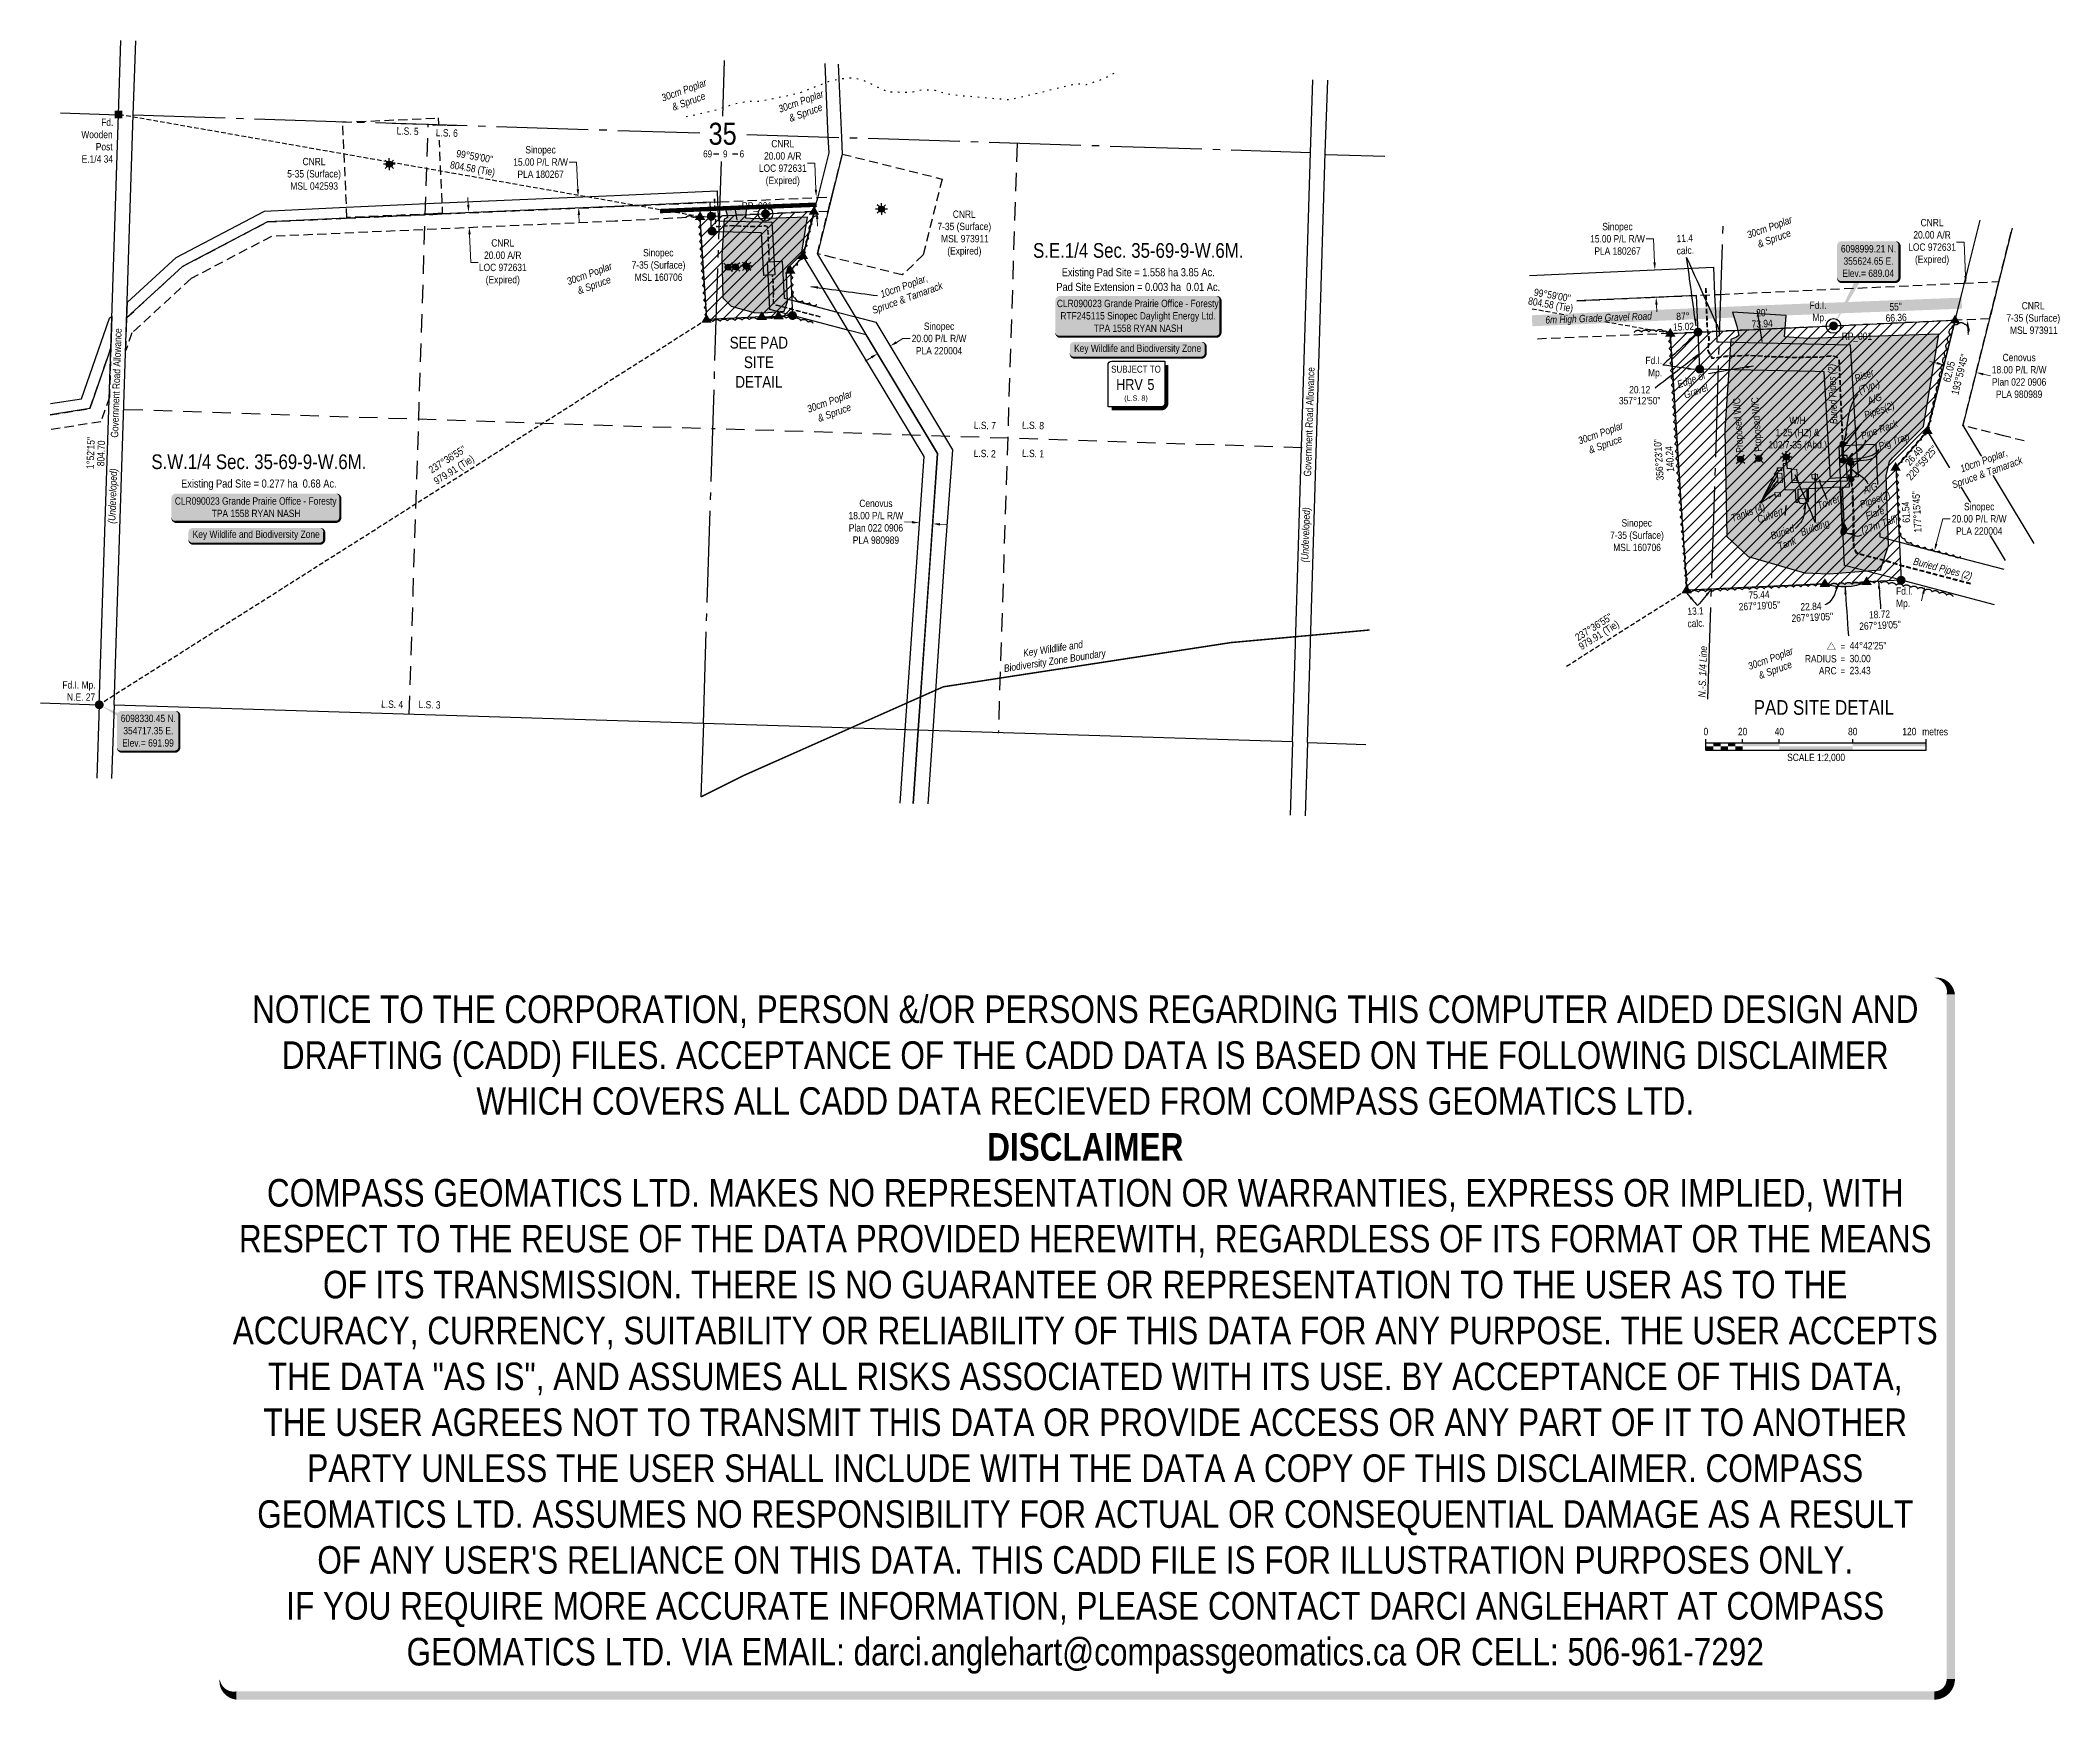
# Model space of a CAD drawing. Extents: x 354637 to 357387, y 6096975 to 6099235.
import ezdxf
from ezdxf.enums import TextEntityAlignment as Align

# ---------------------------------------------------------------- set-up
doc = ezdxf.new("R2010")
doc.units = 0
doc.header["$LTSCALE"] = 5
doc.header["$PDSIZE"] = 0.5
for name, pattern in [('0', [1, 1, 0]), ('DASHDOT2', [12.7, 6.35, -3.175, 0, -3.175]), ('foc-ACCESSROAD', [3.75, 2.5, -1.25]), ('foc-LSD', [8, 5, -3]), ('foc-QUARTERLINE', [33, 25, -3, 2, -3]), ('foc-TIELINE', [1.875, 1.25, -0.625]), ('foc-TRAV', [1.875, 1.25, -0.625]), ('foc-WHEELTRACKS', [2, 0.4, -1.6]), ('UG_PIPE', [1.875, 1.25, -0.625])]:
    doc.linetypes.add(name, pattern=pattern)
doc.layers.get('Defpoints').update_dxf_attribs({"color": 9})
for name, color, linetype in [('10', 1, 'Continuous'), ('35', 37, 'Continuous'), ('9', 3, 'Continuous'), ('ABADATA-DRILL-T', 8, 'Continuous'), ('AS-PIPE-AG', 44, 'Continuous'), ('AS-PIPE-UG', 44, 'UG_PIPE'), ('AS-PIPE-UG-T', 44, 'Continuous'), ('AS-ROADS', 254, 'Continuous'), ('AS-SYMBOL', 7, 'Continuous'), ('AS-WILDLIFE', 131, 'DASHDOT2'), ('AS-WILDLIFE-BLOCK', 131, 'Continuous'), ('C-RW', 13, 'Continuous'), ('C-SYMBOL', 7, 'Continuous'), ('CG-NOTES', 7, 'Continuous'), ('CTW', 7, 'Continuous'), ('DETAIL-T', 7, 'Continuous'), ('F-AR', 190, 'foc-ACCESSROAD'), ('F-RW', 190, 'Continuous'), ('F-WS', 190, 'foc-ACCESSROAD'), ('L-2', 7, 'Continuous'), ('L-AREAREQUIRED', 7, 'Continuous'), ('L-AREAWORK', 5, 'Continuous'), ('L-BD', 7, 'Continuous'), ('L-DETAIL-T', 3, 'Continuous'), ('L-MON', 1, 'Continuous'), ('L-ROAD-T', 7, 'Continuous'), ('L-SEC', 7, 'Continuous'), ('L-SECLBL', 7, 'Continuous'), ('L-SECQ', 8, 'foc-QUARTERLINE'), ('L-SECTION-LSD', 7, 'foc-LSD'), ('L-TIE', 7, 'foc-TIELINE'), ('P-PROPOSED', 10, 'Continuous'), ('P-PROPOSED-EXISTING-H', 59, 'Continuous'), ('P-PROPOSED-H', 21, 'Continuous'), ('P-TRAV', 4, 'foc-TRAV'), ('T-BUSH', 110, '0'), ('T-BUSH-T', 110, 'Continuous'), ('T-WATER-P3', 160, 'foc-WHEELTRACKS')]:
    doc.layers.add(name, color=color, linetype=linetype)
for name, color, linetype, lineweight in [('AS-GENERAL', 48, 'Continuous', 18), ('C-RW-T', 13, 'Continuous', 9), ('C-WS-T', 13, 'Continuous', 9), ('F-AR-T', 190, 'Continuous', 9), ('F-RW-T', 190, 'Continuous', 9), ('F-WS-T', 190, 'Continuous', 9), ('T-TEXT', 48, 'Continuous', 18)]:
    doc.layers.add(name, color=color, linetype=linetype, lineweight=lineweight)
doc.layers.add('DISCLAIMER', color=7, linetype='Continuous', plot=False)
doc.styles.add('100L', font='ARIALN.TTF', dxfattribs={"height": 11})
doc.styles.add('175L', font='ARIALN.TTF', dxfattribs={"height": 20})
doc.styles.add('80', font='ARIALN.TTF', dxfattribs={"height": 10})
doc.styles.add('80CG', font='ARIALN.TTF', dxfattribs={"height": 10})
doc.styles.add('80L', font='ARIALN.TTF', dxfattribs={"height": 10})
doc.styles.add('80LS', font='ARIALNI.TTF', dxfattribs={"height": 10})
doc.styles.add('ELEVATION', font='ARIALN.TTF', dxfattribs={"height": 2.5})
doc.styles.add('HRV', font='ARIALN.TTF', dxfattribs={"height": 3})
doc.styles.add('SIMPLEX', font='ARIALN.TTF')
doc.dimstyles.new('Compass 5 000', dxfattribs={"dimscale": 5, "dimtxt": 9, "dimasz": 2, "dimexe": 0.2, "dimexo": 0.0625, "dimgap": 0.5, "dimtad": 0, "dimtih": 1, "dimtoh": 1, "dimzin": 0, "dimdsep": 46, "dimtxsty": '80CG', "dimcen": 0.1, "dimse1": 1, "dimse2": 1, "dimclrd": 256, "dimclrt": 256, "dimaunit": 1, "dimadec": 4, "dimazin": 0, "dimtfac": 0.06, "dimtofl": 0, "dimtmove": 0, "dimatfit": 1, "dimfxl": 0.2, "dimtolj": 1, "dimtzin": 0, "dimlwd": -1, "dimarcsym": 0})

msp = doc.modelspace()

# ---------------------------------------------------------------- texts
at = {"layer": '35', "color": 3, "style": '80'}
for p in [(355592.293, 6099004.961), (357090.433, 6098827.487)]:
    msp.add_attdef('RP_001', p, 'RP', height=10, dxfattribs=at)
at = {"layer": 'ABADATA-DRILL-T', "insert": (356988.637, 6098722.971), "char_height": 9.99751, "attachment_point": 1, "style": '80L'}
msp.add_mtext_dynamic_manual_height_columns('\\pi30.319;W/H \\P\\pi11.728;1-25 (HZ) & \\P\\pi2.0617;102/7-35 (Abd.)', width=81.78486, gutter_width=50, heights=[0], dxfattribs=at)
at = {"layer": 'AS-GENERAL', "char_height": 9.99751, "attachment_point": 1, "style": '80L'}
for s, width, insert, rotation in [('\\pi0.54555;{\\fArial Narrow|b0|i1|c0|p34;6m High Grade Gravel Road}', 145.8367, (356686.091, 6098859.597), 2.195015), ('\\pi11.094;{\\fArial Narrow|b0|i1|c0|p34;Edge of \\P\\pi14.749;Gravel}', 62.6078, (356854.718, 6098767.214), 20), ('\\pi1.0936;{\\fArial Narrow|b0|i1|c0|p34;Riser \\P\\pi0.53784;(Typ.)}', 29.34966, (357105.695, 6098778.859), 20), ('{\\fArial Narrow|b0|i1|c0|p34;Pig Trap}', 57.53442, (357139.449, 6098686.8), 20), ('{\\fArial Narrow|b0|i1|c0|p34;Tanks (4)}', 49.81774, (356938.276, 6098588.917), 20), ('{\\fArial Narrow|b0|i1|c0|p34;Culvert}', 36.82578, (356974.167, 6098587.076), 20), ('{\\fArial Narrow|b0|i1|c0|p34;Tower}', 32.91719, (357055.774, 6098605.861), 20), ('\\pi12.282;{\\fArial Narrow|b0|i1|c0|p34;Flare\\P\\pi-0.047389;(27m Tall)}', 49.81774, (357110.149, 6098587.487), 20), ('\\pi8.3271;{\\fArial Narrow|b0|i1|c0|p34;Buried \\P\\pi12.586;Tank}', 49.81774, (356984.475, 6098561.909), 20), ('{\\fArial Narrow|b0|i1|c0|p34;Building}', 40.82988, (357032.981, 6098569.606), 20)]:
    msp.add_mtext_dynamic_manual_height_columns(s, width=width, gutter_width=50, heights=[0], dxfattribs=dict(at, insert=insert, rotation=rotation))
at = {"layer": 'AS-PIPE-AG', "char_height": 9.99751, "attachment_point": 1, "rotation": 20, "style": '80L'}
for s, insert in [('\\pi16.659;{\\fArial Narrow|b0|i1|c0|p34;A/G \\P\\pi5.7441;Pipes(2)}', (357108.61, 6098742.861)), ('\\pi0.33278;{\\fArial Narrow|b0|i1|c0|p34;Pipe Rack}', (357115.04, 6098701.002)), ('\\pi16.659;{\\fArial Narrow|b0|i1|c0|p34;A/G \\P\\pi5.7441;Pipes(2)}', (357102.905, 6098621.166))]:
    msp.add_mtext_dynamic_manual_height_columns(s, width=52.91719, gutter_width=50, heights=[0], dxfattribs=dict(at, insert=insert))
at = {"layer": 'AS-PIPE-UG-T', "char_height": 9.99751, "attachment_point": 1, "style": '80L'}
for insert, rotation in [((357074.803, 6098706.787), 92.101654), ((357184.161, 6098532.753), 345.20706)]:
    msp.add_mtext_dynamic_manual_height_columns('\\pi5.7429;{\\fArial Narrow|b0|i1|c0|p34;Buried Pipes (2)}', width=92.4411, gutter_width=50, heights=[0], dxfattribs=dict(at, insert=insert, rotation=rotation))
at = {"layer": 'AS-ROADS', "style": 'ELEVATION'}
msp.add_text('688.612', height=0.25, rotation=44.999991, dxfattribs=at).set_placement((355598.498, 6099003.349))
at = {"layer": 'AS-WILDLIFE', "insert": (355944.328, 6098400.986), "char_height": 9.99751, "attachment_point": 1, "rotation": 8.746246, "style": '80L'}
msp.add_mtext_dynamic_manual_height_columns('\\pi30.886;{\\fArial Narrow|b0|i1|c0|p34;Key Wildlife and \\P\\pi1.8206;Biodiversity Zone Boundary}', width=143.89945, gutter_width=50, heights=[0], dxfattribs=at)
at = {"layer": 'C-SYMBOL', "color": 3, "style": '175L'}
for s, p in [('S.E.1/4 Sec. 35-69-9-W.6M.', (356132.358, 6098933.278)), ('S.W.1/4 Sec. 35-69-9-W.6M.', (354934.72, 6098645.476))]:
    msp.add_text(s, height=19.99501, dxfattribs=at).set_placement(p, align=Align.BOTTOM_CENTER)
at = {"layer": 'C-WS-T', "char_height": 9.99751, "attachment_point": 1, "style": '80L'}
for insert in [(355433.504, 6098951.178), (356766.103, 6098583.122)]:
    msp.add_mtext_dynamic_manual_height_columns('\\pi24.519;Sinopec\\P\\pi8.9086;7-35 (Surface)\\P\\pi13.123;MSL 160706', width=89.79792, gutter_width=50, heights=[0], dxfattribs=dict(at, insert=insert))
at = {"layer": 'F-AR-T', "insert": (354973.037, 6099075.387), "char_height": 9.99751, "attachment_point": 1, "style": '80L'}
msp.add_mtext_dynamic_manual_height_columns('\\pi21.217;CNRL\\P\\pi0.2875;5-35 (Surface)\\P\\pi4.5361;MSL 042593', width=72.62387, gutter_width=50, heights=[0], dxfattribs=at)
at = {"layer": 'F-WS-T', "char_height": 9.99751, "attachment_point": 1, "style": '80L'}
for s, insert in [('\\pi21.217;CNRL\\P\\pi0.3216;7-35 (Surface)\\P\\pi5.3238;MSL 973911\\P\\pi13.777;(Expired)', (355858.548, 6099003.686)), ('\\pi21.217;CNRL\\P\\pi0.3216;7-35 (Surface)\\P\\pi5.3238;MSL 973911', (357314.41, 6098879.005))]:
    msp.add_mtext_dynamic_manual_height_columns(s, width=72.62387, gutter_width=50, heights=[0], dxfattribs=dict(at, insert=insert))
at = {"layer": 'L-AREAREQUIRED', "color": 5, "style": '100L'}
for s, p in [('Existing Pad Site = 1.558 ha 3.85 Ac.', (356132.358, 6098910.783)), ('Existing Pad Site = 0.277 ha  0.68 Ac.', (354934.72, 6098622.982))]:
    msp.add_text(s, height=10.99726, dxfattribs=at).set_placement(p, align=Align.BOTTOM_CENTER)
at = {"layer": 'L-AREAWORK', "color": 5, "style": '100L'}
msp.add_text('Pad Site Extension = 0.003 ha  0.01 Ac.', height=10.99726, dxfattribs=at).set_placement((356132.358, 6098890.788), align=Align.BOTTOM_CENTER)
at = {"layer": 'L-BD', "style": '80L'}
for s, height, rotation, p in [('804.58 (Tie)', 9.99751, 350.0172, (356693.902, 6098874.287)), ("99°59'00''", 9.9975, 350.0172, (356696.371, 6098888.317)), ("55''", 9.9975, 2.6517, (357163.892, 6098872.711)), ('15.02', 9.9975, 2.6517, (356874.969, 6098845.47)), ('87°', 9.9975, 2.6517, (356874.31, 6098859.701)), ('73.94', 9.9975, 2.6517, (356982.103, 6098849.552)), ("20'", 9.9975, 2.6517, (356981.409, 6098864.532)), ('66.36', 9.9975, 2.6517, (357164.585, 6098857.731)), ('62.05', 9.9975, 76.0039, (357236.652, 6098784.186)), ("193°59'45''", 9.99751, 76.0039, (357251.203, 6098780.56)), ("1°52'15''", 9.9975, 88.1289, (354705.498, 6098673.408)), ('804.70', 9.9975, 88.1289, (354719.737, 6098672.943)), ("356°23'10''", 9.99751, 93.6144, (356841.322, 6098664.263)), ('140.24', 9.9975, 93.6144, (356856.288, 6098665.208)), ('26.49', 9.9975, 49.0092, (357188.942, 6098669.331)), ("220°59'25''", 9.99751, 49.0092, (357199.695, 6098659.986)), ('61.54', 9.9975, 92.7381, (357177.837, 6098592.675)), ("177°15'45''", 9.99751, 92.7381, (357192.816, 6098593.391)), ("267°19'05''", 9.99751, 2.6819, (356978.564, 6098465.287)), ('75.44', 9.9975, 2.6819, (356977.863, 6098480.267)), ('22.84', 9.9975, 2.6819, (357048.557, 6098464.331)), ('18.72', 9.9975, 2.6819, (357141.953, 6098453.636)), ("237°36'55''", 9.99751, 32.3842, (356752.71, 6098436.404)), ('979.91 (Tie)', 9.99751, 32.3842, (356760.34, 6098424.374)), ("267°19'05''", 9.99751, 2.6819, (357050.432, 6098449.58)), ("267°19'05''", 9.99751, 2.6819, (357142.655, 6098438.656))]:
    msp.add_text(s, height=height, rotation=rotation, dxfattribs=at).set_placement(p, align=Align.MIDDLE)
at = {"layer": 'L-BD', "attachment_point": 2, "style": '80L'}
for s, insert, char_height, width, rotation in [('11.4\\Pcalc.', (356876.47, 6098970.898), 9.9975, 22.67279, 2.6517), ("237°36'55'' 979.91 (Tie)", (355188.665, 6098668.911), 9.99751, 63.91399, 32.3842), ('13.1 \\Pcalc.', (356891.134, 6098463.06), 9.9975, 22.67279, 2.6819)]:
    msp.add_mtext(s, dxfattribs=dict(at, insert=insert, char_height=char_height, width=width, rotation=rotation))
at = {"layer": 'L-BD', "insert": (356785.272, 6098764.661), "char_height": 9.99751, "width": 59.22631, "attachment_point": 1, "line_spacing_factor": 0.9, "style": '80L'}
msp.add_mtext("\\pi15.746;20.12 \\P\\pi1.7449;357°12'50''", dxfattribs=at)
at = {"layer": 'L-BD', "char_height": 9.99751, "attachment_point": 1, "rotation": 93.6144, "style": '80L'}
for insert in [(356946.733, 6098673.552), (356971.71, 6098674.7)]:
    msp.add_mtext_dynamic_manual_height_columns('Proposed W/C', width=82.46617, gutter_width=50, heights=[0], dxfattribs=dict(at, insert=insert))
at = {"layer": 'L-DETAIL-T', "insert": (355615.685, 6098797.014), "char_height": 15.99601, "width": 109.44784, "attachment_point": 5, "style": '80CG'}
msp.add_mtext('SEE PAD SITE DETAIL', dxfattribs=at)
at = {"layer": 'L-MON', "char_height": 9.99751, "attachment_point": 1, "style": '80L'}
for s, width, insert in [('\\pi27.355;Fd.\\P\\pi0.26729;Wooden \\P\\pi19.99;Post\\P\\pi0.76512;E.1/4 34', 41.96221, (354692.631, 6099128.878)), ('\\pi1.067;Fd.I.\\P\\pi4.7837;Mp.', 22.04407, (357045.74, 6098879.649)), ('\\pi1.067;Fd.I.\\P\\pi4.7837;Mp.', 22.04407, (356822.008, 6098804.46)), ('\\pi1.0726;Fd.I. Mp.\\P\\pi7.5307;N.E. 27', 44.3292, (354666.015, 6098362.535))]:
    msp.add_mtext_dynamic_manual_height_columns(s, width=width, gutter_width=50, heights=[0], dxfattribs=dict(at, insert=insert))
at = {"layer": 'L-ROAD-T', "style": '80L'}
for p in [(354740.45, 6098768.778), (356365.113, 6098715.907)]:
    msp.add_text('Government Road Allowance', height=9.99751, rotation=88.126018, dxfattribs=at).set_placement(p, align=Align.MIDDLE_CENTER)
at = {"layer": 'L-SECQ', "insert": (356894.931, 6098340.615), "char_height": 9.99751, "attachment_point": 1, "rotation": 88.16058, "style": '80L'}
msp.add_mtext_dynamic_manual_height_columns('{\\fArial Narrow|b0|i1|c0|p34;N.-S. 1/4 Line}', width=69.86126, gutter_width=50, heights=[0], dxfattribs=at)
at = {"layer": 'T-BUSH-T', "char_height": 10, "attachment_point": 1, "rotation": 20, "style": '80L'}
for insert in [(355479.814, 6099160.718), (355639.159, 6099145.508), (356958.166, 6098974.053), (355351.068, 6098910.645), (355678.233, 6098736.844), (356728.309, 6098693.634), (356959.659, 6098386.563)]:
    msp.add_mtext_dynamic_manual_height_columns('\\pi1.9896;{\\fArial Narrow|b0|i1|c0|p34;30cm Poplar \\P\\pi11.362;& Spruce}', width=68.65858, gutter_width=50.012, heights=[0], dxfattribs=dict(at, insert=insert))
at = {"layer": 'T-TEXT', "style": '80LS'}
for p in [(354735.41, 6098614.711), (356360.072, 6098561.841)]:
    msp.add_text('(Undeveloped)', height=9.99751, rotation=88.126018, dxfattribs=at).set_placement(p, align=Align.MIDDLE_CENTER)

# ---------------------------------------------------------------- blocks, each defined once
blk = doc.blocks.new('fdia')
at = {"color": 255, "const_width": 1}
blk.add_lwpolyline([(-0.5, 0, 1), (0.5, 0, 1)], format="xyb", close=True, dxfattribs=at)
blk = doc.blocks.new('Fdiaa')
blk.add_blockref('fdia', (0, 0))
blk = doc.blocks.new('fdib')
at = {"color": 1, "const_width": 1.6}
blk.add_lwpolyline([(-0.4, 0, 1), (0.4, 0, 1)], format="xyb", close=True, dxfattribs=at)
at = {"color": 1}
blk.add_circle((0, 0), 0.8, dxfattribs=at)
blk = doc.blocks.new('Fdibb')
blk.add_blockref('fdib', (0, 0))
blk = doc.blocks.new('fdicc')
for name in ['Fdibb', 'Fdiaa']:
    blk.add_blockref(name, (0, 0))
blk = doc.blocks.new('FDI')
blk.add_blockref('fdicc', (0, 0))
blk = doc.blocks.new('L-SECLBL')
at = {"layer": '9', "color": 7}
for p, q in [((-5.1, -27.8), (-12.3, -27.8)), ((20.7, -27.8), (13.5, -27.8))]:
    blk.add_line(p, q, dxfattribs=at)
at = {"layer": '10', "color": 2, "style": 'SIMPLEX'}
blk.add_attdef('SEC', text='', height=30, dxfattribs=at).set_placement((0, 0), align=Align.MIDDLE)
at = {"layer": '10', "color": 5, "style": '80L'}
blk.add_attdef('TWP', text='', height=9.5, dxfattribs=at).set_placement((-14.4, -27.4), align=Align.MIDDLE_RIGHT)
blk.add_attdef('RGE', text='', height=9.5, dxfattribs=at).set_placement((3.6, -27.4), align=Align.MIDDLE_CENTER)
blk.add_attdef('MER', text='', height=9.5, dxfattribs=at).set_placement((23.2, -27.4), align=Align.MIDDLE_LEFT)
blk = doc.blocks.new('*D33')
at = {"layer": 'Defpoints', "color": 0, "transparency": 16777216}
for p in [(355669.5, 6099021.1), (355693.8, 6099022.2), (355670.3, 6099001.2)]:
    blk.add_point(p, dxfattribs=at)
at = {"layer": 'F-AR-T', "transparency": 16777216}
for p, q in [((355691.7, 6099068.2), (355681.7, 6099068.2)), ((355693.3, 6099032.2), (355691.7, 6099068.2)), ((355695.1, 6098992.3), (355695.6, 6098982.3))]:
    blk.add_line(p, q, dxfattribs=at)
for points in [[(355695, 6099032.3), (355691.7, 6099032.1), (355693.8, 6099022.2)], [(355696.8, 6098992.3), (355693.5, 6098992.2), (355694.7, 6099002.3)]]:
    blk.add_solid(points, dxfattribs=at)
at = {"layer": 'F-AR-T', "transparency": 16777216, "insert": (355648.2, 6099068.2), "char_height": 10, "attachment_point": 5, "style": '80CG'}
blk.add_mtext('\\A1;CNRL\\P20.00 A/R\\PLOC 972631\\P(Expired)', dxfattribs=at)
blk = doc.blocks.new('*D34')
at = {"layer": 'C-RW-T', "transparency": 16777216}
for p, q in [((355367.5, 6099069.7), (355357.5, 6099069.7)), ((355369.1, 6099032.7), (355367.5, 6099069.7)), ((355370.7, 6098997.8), (355371.1, 6098987.8))]:
    blk.add_line(p, q, dxfattribs=at)
for points in [[(355370.8, 6099032.8), (355367.4, 6099032.6), (355369.6, 6099022.7)], [(355372.3, 6098997.8), (355369, 6098997.7), (355370.2, 6099007.7)]]:
    blk.add_solid(points, dxfattribs=at)
at = {"layer": 'Defpoints', "color": 0, "transparency": 16777216}
for p in [(355369.6, 6099022.7), (355502.8, 6099028.7), (355503.4, 6099013.7)]:
    blk.add_point(p, dxfattribs=at)
at = {"layer": 'C-RW-T', "transparency": 16777216, "insert": (355318.4, 6099069.7), "char_height": 10, "attachment_point": 5, "style": '80CG'}
blk.add_mtext('\\A1;Sinopec\\P15.00 P/L R/W\\PPLA 180267', dxfattribs=at)
blk = doc.blocks.new('*D35')
at = {"layer": 'C-RW-T', "transparency": 16777216}
for p, q in [((355803, 6098824.1), (355811.6, 6098829.3)), ((355811.6, 6098829.3), (355821.6, 6098829.3)), ((355769, 6098803.6), (355760.4, 6098798.5))]:
    blk.add_line(p, q, dxfattribs=at)
for points in [[(355802.1, 6098825.5), (355803.9, 6098822.7), (355794.4, 6098819)], [(355768.1, 6098805.1), (355769.8, 6098802.2), (355777.5, 6098808.8)]]:
    blk.add_solid(points, dxfattribs=at)
at = {"layer": 'Defpoints', "color": 0, "transparency": 16777216}
for p in [(355771, 6098819.7), (355787.9, 6098829.8), (355794.4, 6098819)]:
    blk.add_point(p, dxfattribs=at)
at = {"layer": 'C-RW-T', "transparency": 16777216, "insert": (355861.1, 6098829.3), "char_height": 10, "attachment_point": 5, "style": '80CG'}
blk.add_mtext('\\A1;Sinopec\\P20.00 P/L R/W\\PPLA 220004', dxfattribs=at)
blk = doc.blocks.new('*D36')
at = {"layer": 'Defpoints', "color": 0, "transparency": 16777216}
for p in [(355834.1, 6098578.3), (355834.5, 6098583.7), (355852.7, 6098582.3)]:
    blk.add_point(p, dxfattribs=at)
at = {"layer": 'F-RW-T', "transparency": 16777216}
for p, q in [((355824.1, 6098579), (355814.2, 6098579.7)), ((355862.3, 6098576.2), (355872.3, 6098575.5))]:
    blk.add_line(p, q, dxfattribs=at)
for points in [[(355824.3, 6098580.7), (355824, 6098577.4), (355834.1, 6098578.3)], [(355862.4, 6098577.9), (355862.2, 6098574.6), (355852.3, 6098577)]]:
    blk.add_solid(points, dxfattribs=at)
at = {"layer": 'F-RW-T', "transparency": 16777216, "insert": (355775.1, 6098579.7), "char_height": 10, "attachment_point": 5, "style": '80CG'}
blk.add_mtext('\\A1;Cenovus\\P18.00 P/L R/W\\PPlan 022 0906\\PPLA 980989', dxfattribs=at)
blk = doc.blocks.new('*D37')
at = {"layer": 'Defpoints', "color": 0, "transparency": 16777216}
for p in [(355205, 6099000.8), (355205.9, 6098980.5), (355221.2, 6098981.2)]:
    blk.add_point(p, dxfattribs=at)
at = {"layer": 'F-AR-T', "transparency": 16777216}
for p, q in [((355219.9, 6099011.4), (355219.5, 6099021.4)), ((355221.7, 6098971.2), (355223.4, 6098933)), ((355223.4, 6098933), (355233.4, 6098933))]:
    blk.add_line(p, q, dxfattribs=at)
for points in [[(355221.6, 6099011.5), (355218.2, 6099011.4), (355220.4, 6099001.4)], [(355223.4, 6098971.3), (355220, 6098971.1), (355221.2, 6098981.2)]]:
    blk.add_solid(points, dxfattribs=at)
at = {"layer": 'F-AR-T', "transparency": 16777216, "insert": (355266.9, 6098933), "char_height": 10, "attachment_point": 5, "style": '80CG'}
blk.add_mtext('\\A1;CNRL\\P20.00 A/R\\PLOC 972631\\P(Expired)', dxfattribs=at)
blk = doc.blocks.new('STRIA')
blk.add_hatch(color=255).paths.add_polyline_path([(-0.04, 1.52), (-1.47, -0.87), (1.39, -0.87)])
blk = doc.blocks.new('STRIAA')
blk.add_blockref('STRIA', (0, 0))
blk = doc.blocks.new('STRIB')
at = {"color": 1}
blk.add_solid([(-1.12, -0.67), (-0.04, 1.13), (1.04, -0.67)], dxfattribs=at)
blk = doc.blocks.new('STRIBB')
blk.add_blockref('STRIB', (0, 0))
blk = doc.blocks.new('STRICC')
for name in ['STRIAA', 'STRIBB']:
    blk.add_blockref(name, (0, 0))
blk = doc.blocks.new('fdspike')
blk.add_blockref('STRICC', (0, 0))
blk = doc.blocks.new('TRIA')
blk.add_hatch(color=255).paths.add_polyline_path([(-0.04, 1.52), (-1.47, -0.87), (1.39, -0.87)])
blk = doc.blocks.new('TRIAA')
blk.add_blockref('TRIA', (0, 0))
blk = doc.blocks.new('TRIB')
at = {"color": 1}
blk.add_lwpolyline([(-1.12, -0.67), (-0.04, 1.13), (1.04, -0.67)], close=True, dxfattribs=at)
blk = doc.blocks.new('TRIBB')
blk.add_blockref('TRIB', (0, 0))
blk = doc.blocks.new('TRICC')
for name in ['TRIAA', 'TRIBB']:
    blk.add_blockref(name, (0, 0))
blk = doc.blocks.new('plspike')
blk.add_blockref('TRICC', (0, 0))
blk = doc.blocks.new('GAS')
h = blk.add_hatch(color=255)
h.dxf.hatch_style = 1
edge = h.paths.add_edge_path()
edge.add_arc((0, 0), 0.9, 0, 360)
for p, q in [((-0.81, 0), (-1.62, 0)), ((-0.57, 0.57), (-1.14, 1.14)), ((0, 0.81), (0, 1.62)), ((0.57, 0.57), (1.14, 1.14)), ((1.62, 0), (0.81, 0)), ((-0.57, -0.57), (-1.14, -1.14)), ((0, -0.81), (0, -1.62)), ((1.14, -1.14), (0.57, -0.57))]:
    blk.add_line(p, q)
blk.add_circle((0, 0), 0.8)
blk = doc.blocks.new('*D40')
at = {"layer": 'Defpoints', "color": 0, "transparency": 16777216}
for p in [(357191.3, 6098901.3), (357259.6, 6098904.4), (357193.5, 6098851.4)]:
    blk.add_point(p, dxfattribs=at)
at = {"layer": 'F-AR-T', "transparency": 16777216}
for p, q in [((357257, 6098960.7), (357247, 6098960.7)), ((357259.1, 6098914.4), (357257, 6098960.7)), ((357262.2, 6098844.4), (357262.7, 6098834.5))]:
    blk.add_line(p, q, dxfattribs=at)
for points in [[(357260.8, 6098914.4), (357257.4, 6098914.3), (357259.6, 6098904.4)], [(357263.9, 6098844.5), (357260.6, 6098844.4), (357261.8, 6098854.4)]]:
    blk.add_solid(points, dxfattribs=at)
at = {"layer": 'F-AR-T', "transparency": 16777216, "insert": (357213.5, 6098960.7), "char_height": 10, "attachment_point": 5, "style": '80CG'}
blk.add_mtext('\\A1;CNRL\\P20.00 A/R\\PLOC 972631\\P(Expired)', dxfattribs=at)
blk = doc.blocks.new('*D41')
at = {"layer": 'C-RW-T', "transparency": 16777216}
for p, q in [((356834.2, 6098965.1), (356824.2, 6098965.1)), ((356835.6, 6098932.9), (356834.2, 6098965.1)), ((356838.2, 6098875.5), (356838.6, 6098865.5))]:
    blk.add_line(p, q, dxfattribs=at)
for points in [[(356837.3, 6098933), (356833.9, 6098932.9), (356836, 6098923)], [(356839.8, 6098875.6), (356836.5, 6098875.4), (356837.7, 6098885.5)]]:
    blk.add_solid(points, dxfattribs=at)
at = {"layer": 'Defpoints', "color": 0, "transparency": 16777216}
for p in [(356774.6, 6098920.2), (356836, 6098923), (356776.2, 6098882.8)]:
    blk.add_point(p, dxfattribs=at)
at = {"layer": 'C-RW-T', "transparency": 16777216, "insert": (356785.1, 6098965.1), "char_height": 10, "attachment_point": 5, "style": '80CG'}
blk.add_mtext('\\A1;Sinopec\\P15.00 P/L R/W\\PPLA 180267', dxfattribs=at)
blk = doc.blocks.new('*D42')
at = {"layer": 'Defpoints', "color": 0, "transparency": 16777216}
for p in [(357229.6, 6098792.6), (357273.4, 6098782.1), (357273.6, 6098783)]:
    blk.add_point(p, dxfattribs=at)
at = {"layer": 'F-RW-T', "transparency": 16777216}
for p, q in [((357220.1, 6098795.8), (357210.4, 6098798.1)), ((357283.3, 6098780.7), (357293, 6098778.4))]:
    blk.add_line(p, q, dxfattribs=at)
for points in [[(357220.5, 6098797.4), (357219.7, 6098794.1), (357229.8, 6098793.4)], [(357283.7, 6098782.3), (357282.9, 6098779.1), (357273.6, 6098783)]]:
    blk.add_solid(points, dxfattribs=at)
at = {"layer": 'F-RW-T', "transparency": 16777216, "insert": (357332.1, 6098778.4), "char_height": 10, "attachment_point": 5, "style": '80CG'}
blk.add_mtext('\\A1;Cenovus\\P18.00 P/L R/W\\PPlan 022 0906\\PPLA 980989', dxfattribs=at)
blk = doc.blocks.new('*D43')
at = {"layer": 'C-RW-T', "transparency": 16777216}
for p, q in [((357219.2, 6098549.5), (357228.2, 6098583.7)), ((357228.2, 6098583.7), (357238.2, 6098583.7)), ((357201.4, 6098481.9), (357198.9, 6098472.2))]:
    blk.add_line(p, q, dxfattribs=at)
for points in [[(357217.6, 6098549.9), (357220.8, 6098549.1), (357216.7, 6098539.8)], [(357199.8, 6098482.3), (357203, 6098481.4), (357204, 6098491.5)]]:
    blk.add_solid(points, dxfattribs=at)
at = {"layer": 'Defpoints', "color": 0, "transparency": 16777216}
for p in [(357274.5, 6098524.6), (357204, 6098491.5), (357261.8, 6098476.3)]:
    blk.add_point(p, dxfattribs=at)
at = {"layer": 'C-RW-T', "transparency": 16777216, "insert": (357277.7, 6098583.7), "char_height": 10, "attachment_point": 5, "style": '80CG', "bg_fill": 3, "box_fill_scale": 1.1, "bg_fill_color": 256, "bg_fill_true_color": 13158600, "bg_fill_transparency": 0}
blk.add_mtext('\\A1;Sinopec\\P20.00 P/L R/W\\PPLA 220004', dxfattribs=at)
blk = doc.blocks.new('riser')
h = blk.add_hatch(color=255)
h.dxf.hatch_style = 1
edge = h.paths.add_edge_path()
edge.add_arc((0, 0), 0.7, 0, 360)
blk.add_hatch(color=48).paths.add_polyline_path([(0.58, -0.15), (-0.58, -0.15, 0.774597)])
at = {"color": 48}
blk.add_line((-0.58, -0.15), (0.58, -0.15), dxfattribs=at)
blk.add_circle((0, 0), 0.6, dxfattribs=at)
blk = doc.blocks.new('PIG')
h = blk.add_hatch(color=255)
h.dxf.hatch_style = 1
edge = h.paths.add_edge_path()
edge.add_arc((0, 0), 0.85, 0, 360)
at = {"layer": 'AS-SYMBOL'}
h = blk.add_hatch(color=48, dxfattribs=at)
h.dxf.hatch_style = 1
h.paths.add_polyline_path([(-0.1, 0, 1), (-0.55, 0, 1)])
h = blk.add_hatch(color=48, dxfattribs=at)
h.dxf.hatch_style = 1
h.paths.add_polyline_path([(0.1, 0, 1), (0.55, 0, 1)])
at = {"layer": 'AS-SYMBOL', "color": 48}
for centre, radius in [((0, 0), 0.75), ((-0.33, 0), 0.225), ((0.33, 0), 0.225)]:
    blk.add_circle(centre, radius, dxfattribs=at)
blk = doc.blocks.new('FLARE')
h = blk.add_hatch(color=255)
h.dxf.hatch_style = 1
h.paths.add_polyline_path([(0.16, 2.41, 0.114147), (0.13, 2.43), (0.11, 2.44, 0.261551), (0.01, 2.42), (0, 2.41, 0.131268), (-0.03, 2.37), (-0.04, 2.35, 0.041497), (-0.05, 2.33), (-0.05, 2.29, 0.015174), (-0.05, 2.29), (-0.06, 2.24, 0.004376), (-0.06, 2.24), (-0.07, 2.18), (-0.08, 2.11), (-0.09, 2.05), (-0.1, 1.98), (-0.12, 1.91), (-0.14, 1.83), (-0.17, 1.76), (-0.19, 1.68), (-0.22, 1.61), (-0.26, 1.53), (-0.29, 1.46), (-0.32, 1.39), (-0.36, 1.32), (-0.39, 1.25, 0.000505), (-0.39, 1.25), (-0.43, 1.18, 0.002398), (-0.43, 1.18), (-0.46, 1.1, 0.004177), (-0.46, 1.1), (-0.5, 1.03, 0.005735), (-0.5, 1.03), (-0.53, 0.95, 0.006994), (-0.53, 0.95), (-0.56, 0.87, 0.00791), (-0.57, 0.87), (-0.6, 0.78, 0.008323), (-0.6, 0.78), (-0.63, 0.69, 0.008095), (-0.63, 0.68), (-0.66, 0.59, 0.008067), (-0.66, 0.59), (-0.68, 0.49, 0.008387), (-0.68, 0.49), (-0.7, 0.39, 0.009056), (-0.71, 0.38), (-0.72, 0.28, 0.010123), (-0.72, 0.28), (-0.74, 0.18, 0.011689), (-0.74, 0.18), (-0.75, 0.08, 0.013925), (-0.75, 0.08), (-0.75, -0.02, 0.016488), (-0.75, -0.02), (-0.75, -0.11, 0.017255), (-0.75, -0.12), (-0.74, -0.2, 0.01735), (-0.74, -0.2), (-0.73, -0.28, 0.017311), (-0.73, -0.29), (-0.71, -0.36, 0.01715), (-0.71, -0.36), (-0.69, -0.43, 0.016886), (-0.69, -0.44), (-0.66, -0.5, 0.016546), (-0.66, -0.5), (-0.63, -0.56, 0.016164), (-0.63, -0.56), (-0.6, -0.61, 0.016329), (-0.6, -0.62), (-0.57, -0.66, 0.018828), (-0.57, -0.67), (-0.54, -0.71, 0.022087), (-0.53, -0.71), (-0.5, -0.75, 0.025345), (-0.49, -0.76), (-0.46, -0.78, 0.028234), (-0.45, -0.79), (-0.42, -0.82, 0.030298), (-0.41, -0.82), (-0.37, -0.84, 0.031129), (-0.36, -0.85), (-0.32, -0.86, 0.030544), (-0.31, -0.87), (-0.27, -0.88, 0.028465), (-0.26, -0.88), (-0.22, -0.89, 0.025311), (-0.21, -0.89), (-0.16, -0.89, 0.02283), (-0.15, -0.89), (-0.11, -0.89, 0.021226), (-0.1, -0.89), (-0.05, -0.88, 0.020401), (-0.04, -0.88), (0, -0.87, 0.020299), (0.01, -0.87), (0.05, -0.85, 0.020911), (0.06, -0.85), (0.11, -0.83, 0.022277), (0.11, -0.83), (0.15, -0.81, 0.023712), (0.16, -0.8), (0.2, -0.78, 0.022408), (0.21, -0.78), (0.24, -0.75, 0.01993), (0.25, -0.74), (0.28, -0.72, 0.017146), (0.28, -0.71), (0.31, -0.68, 0.014211), (0.32, -0.68), (0.35, -0.64, 0.011221), (0.35, -0.64), (0.37, -0.61, 0.008212), (0.38, -0.61), (0.4, -0.57, 0.005172), (0.4, -0.57), (0.42, -0.54, 0.002523), (0.43, -0.54), (0.45, -0.5, 0.001671), (0.45, -0.5), (0.47, -0.47, 0.001229), (0.47, -0.47), (0.49, -0.44, 0.00075), (0.49, -0.44), (0.51, -0.41, 0.00026), (0.51, -0.41), (0.54, -0.37), (0.56, -0.34), (0.58, -0.3), (0.61, -0.27), (0.63, -0.23, 0.001311), (0.63, -0.23), (0.66, -0.19, 0.003726), (0.66, -0.19), (0.69, -0.15, 0.006065), (0.69, -0.14), (0.72, -0.1, 0.008452), (0.72, -0.1), (0.74, -0.05, 0.010991), (0.75, -0.05), (0.77, 0, 0.013767), (0.77, 0), (0.79, 0.05, 0.016839), (0.8, 0.05), (0.81, 0.1, 0.019104), (0.82, 0.11), (0.83, 0.15, 0.016987), (0.83, 0.16), (0.84, 0.21, 0.013636), (0.84, 0.21), (0.85, 0.26, 0.010244), (0.85, 0.27), (0.86, 0.31, 0.006846), (0.86, 0.32), (0.86, 0.37, 0.003419), (0.86, 0.37), (0.86, 0.41), (0.87, 0.46), (0.87, 0.5), (0.88, 0.54), (0.88, 0.59), (0.89, 0.63, 0.001278), (0.89, 0.63), (0.89, 0.67, 0.004735), (0.89, 0.67), (0.9, 0.71, 0.008354), (0.9, 0.72), (0.9, 0.76, 0.012059), (0.9, 0.76), (0.9, 0.8, 0.015712), (0.9, 0.81), (0.9, 0.85, 0.018457), (0.9, 0.85), (0.9, 0.89, 0.018102), (0.9, 0.9), (0.89, 0.94, 0.016533), (0.89, 0.95), (0.88, 0.99, 0.014576), (0.88, 0.99), (0.87, 1.03, 0.012435), (0.86, 1.04), (0.85, 1.08, 0.010283), (0.85, 1.09), (0.83, 1.13, 0.00824), (0.83, 1.13), (0.81, 1.18, 0.00638), (0.81, 1.18), (0.78, 1.23, 0.004735), (0.78, 1.23), (0.76, 1.29, 0.003388), (0.75, 1.29), (0.73, 1.34, 0.002345), (0.73, 1.34), (0.7, 1.4, 0.001492), (0.7, 1.4), (0.67, 1.46, 0.000746), (0.67, 1.46), (0.63, 1.51), (0.6, 1.57), (0.57, 1.62), (0.55, 1.68), (0.52, 1.73), (0.49, 1.78), (0.47, 1.83), (0.45, 1.87), (0.42, 1.92), (0.4, 1.97), (0.38, 2.02), (0.35, 2.08, 0.000332), (0.35, 2.08), (0.33, 2.13, 0.001849), (0.33, 2.13), (0.3, 2.19, 0.0038), (0.3, 2.19), (0.27, 2.24, 0.006473), (0.27, 2.24), (0.25, 2.29, 0.010865), (0.24, 2.3), (0.22, 2.34, 0.019524), (0.22, 2.34), (0.19, 2.38, 0.041077), (0.18, 2.39)])
at = {"color": 48, "flags": 128}
for points in [[(0.11, -0.72), (0.07, -0.74), (0.03, -0.76), (-0.02, -0.77), (-0.07, -0.78), (-0.11, -0.79), (-0.16, -0.79), (-0.2, -0.79), (-0.25, -0.78), (-0.29, -0.77), (-0.32, -0.76), (-0.36, -0.74), (-0.4, -0.71), (-0.43, -0.68), (-0.46, -0.65), (-0.49, -0.61), (-0.52, -0.56), (-0.54, -0.51), (-0.57, -0.46), (-0.59, -0.4), (-0.61, -0.33), (-0.63, -0.26), (-0.64, -0.19), (-0.65, -0.11), (-0.65, -0.02), (-0.65, 0.07), (-0.64, 0.17), (-0.63, 0.27), (-0.61, 0.36), (-0.58, 0.46), (-0.56, 0.56), (-0.53, 0.66), (-0.5, 0.75), (-0.47, 0.83), (-0.44, 0.91), (-0.41, 0.99), (-0.37, 1.06), (-0.34, 1.13), (-0.3, 1.2), (-0.27, 1.27), (-0.23, 1.34), (-0.2, 1.42), (-0.16, 1.49), (-0.13, 1.57), (-0.1, 1.65), (-0.07, 1.73), (-0.04, 1.8), (-0.02, 1.88), (0, 1.96), (0.01, 2.03), (0.02, 2.1), (0.03, 2.17), (0.04, 2.22), (0.05, 2.27), (0.05, 2.31), (0.06, 2.34), (0.08, 2.35), (0.09, 2.34), (0.11, 2.32), (0.13, 2.29), (0.16, 2.25), (0.18, 2.2), (0.21, 2.14), (0.24, 2.09), (0.26, 2.03), (0.29, 1.98), (0.31, 1.93), (0.33, 1.88), (0.36, 1.83), (0.38, 1.78), (0.41, 1.73), (0.43, 1.68), (0.46, 1.63), (0.49, 1.58), (0.52, 1.52), (0.55, 1.47), (0.58, 1.41), (0.61, 1.35), (0.64, 1.3), (0.67, 1.24), (0.69, 1.19), (0.72, 1.14), (0.74, 1.09), (0.75, 1.05), (0.77, 1), (0.78, 0.96), (0.79, 0.92), (0.8, 0.88), (0.8, 0.84), (0.8, 0.8), (0.8, 0.76), (0.8, 0.72), (0.79, 0.68), (0.79, 0.64), (0.78, 0.6), (0.78, 0.56), (0.77, 0.51), (0.77, 0.47), (0.76, 0.42), (0.76, 0.37), (0.76, 0.33), (0.75, 0.28), (0.74, 0.23), (0.73, 0.18), (0.72, 0.13), (0.7, 0.09), (0.68, 0.04), (0.66, 0), (0.63, -0.05), (0.61, -0.09), (0.58, -0.13), (0.55, -0.17), (0.53, -0.21), (0.5, -0.25), (0.48, -0.28), (0.45, -0.32), (0.43, -0.35), (0.41, -0.38), (0.39, -0.42), (0.37, -0.45), (0.34, -0.48), (0.32, -0.51), (0.3, -0.55), (0.27, -0.58), (0.24, -0.61), (0.21, -0.64), (0.18, -0.67), (0.15, -0.7)], [(0.02, -0.75), (-0.01, -0.76), (-0.03, -0.77), (-0.05, -0.78), (-0.08, -0.78), (-0.11, -0.79), (-0.13, -0.79), (-0.16, -0.79), (-0.18, -0.78), (-0.2, -0.78), (-0.23, -0.77), (-0.25, -0.76), (-0.26, -0.74), (-0.28, -0.73), (-0.3, -0.71), (-0.32, -0.69), (-0.33, -0.66), (-0.35, -0.63), (-0.36, -0.6), (-0.37, -0.57), (-0.39, -0.53), (-0.4, -0.49), (-0.4, -0.45), (-0.41, -0.41), (-0.41, -0.36), (-0.41, -0.31), (-0.4, -0.25), (-0.39, -0.2), (-0.38, -0.14), (-0.37, -0.09), (-0.36, -0.03), (-0.34, 0.02), (-0.32, 0.07), (-0.31, 0.12), (-0.29, 0.16), (-0.27, 0.21), (-0.25, 0.25), (-0.23, 0.29), (-0.21, 0.33), (-0.19, 0.37), (-0.17, 0.41), (-0.15, 0.45), (-0.14, 0.49), (-0.12, 0.53), (-0.1, 0.58), (-0.08, 0.62), (-0.07, 0.66), (-0.06, 0.71), (-0.05, 0.75), (-0.04, 0.79), (-0.03, 0.83), (-0.03, 0.87), (-0.02, 0.9), (-0.02, 0.93), (-0.01, 0.95), (-0.01, 0.96), (0, 0.97), (0.01, 0.96), (0.02, 0.95), (0.03, 0.94), (0.04, 0.91), (0.06, 0.88), (0.07, 0.86), (0.09, 0.82), (0.1, 0.79), (0.12, 0.76), (0.13, 0.74), (0.14, 0.71), (0.16, 0.68), (0.17, 0.65), (0.18, 0.63), (0.2, 0.6), (0.21, 0.57), (0.23, 0.54), (0.25, 0.51), (0.26, 0.47), (0.28, 0.44), (0.3, 0.41), (0.31, 0.38), (0.33, 0.35), (0.34, 0.32), (0.36, 0.29), (0.37, 0.27), (0.38, 0.24), (0.39, 0.22), (0.39, 0.19), (0.4, 0.17), (0.4, 0.15), (0.41, 0.13), (0.41, 0.1), (0.41, 0.08), (0.4, 0.06), (0.4, 0.04), (0.4, 0.01), (0.39, -0.01), (0.39, -0.03), (0.39, -0.06), (0.39, -0.08), (0.38, -0.11), (0.38, -0.14), (0.38, -0.16), (0.38, -0.19), (0.37, -0.22), (0.37, -0.24), (0.36, -0.27), (0.35, -0.3), (0.34, -0.32), (0.32, -0.35), (0.31, -0.37), (0.3, -0.4), (0.28, -0.42), (0.27, -0.44), (0.25, -0.46), (0.24, -0.48), (0.22, -0.5), (0.21, -0.52), (0.2, -0.54), (0.19, -0.56), (0.17, -0.58), (0.16, -0.6), (0.15, -0.61), (0.14, -0.63), (0.12, -0.65), (0.11, -0.67), (0.09, -0.69), (0.08, -0.7), (0.06, -0.72), (0.04, -0.74)]]:
    blk.add_lwpolyline(points, close=True, dxfattribs=at)
blk = doc.blocks.new('curve')
at = {"const_width": 0.1}
blk.add_lwpolyline([(-4.99, 5.39), (-6.08, 3.49), (-3.89, 3.49)], close=True, dxfattribs=at)
at = {"style": '80'}
for s, p in [('RADIUS', (-3.54, -0.05)), ('ARC', (-3.54, -3.31))]:
    blk.add_text(s, height=2, dxfattribs=at).set_placement(p, align=Align.RIGHT)
for p in [(-2.44, 3.36), (-2.44, -0.04), (-2.44, -3.3)]:
    blk.add_text('=', height=1.8, dxfattribs=at).set_placement(p)
for tag, p in [('DELTA', (0, 3.52)), ('CURVE_RADIUS', (0, 0)), ('ARC_LENGTH', (0, -3.26))]:
    blk.add_attdef(tag, p, '', height=2, dxfattribs=at)
blk = doc.blocks.new('*U49')
at = {"color": 0}
for p, q in [((-150, 0), (-150, 15)), ((-150, 10), (150.2, 10)), ((-150, 0), (150.2, 0)), ((-100, 10), (-100, 15)), ((-50, 10), (-50, 15)), ((50, 10), (50, 15)), ((150.2, 0), (150.2, 15))]:
    blk.add_line(p, q, dxfattribs=at)
for points in [[(-150, 5), (-140, 5), (-150, 0), (-140, 0)], [(-140, 10), (-130, 10), (-140, 5), (-130, 5)], [(-130, 5), (-120, 5), (-130, 0), (-120, 0)], [(-120, 10), (-110, 10), (-120, 5), (-110, 5)], [(-110, 5), (-100, 5), (-110, 0), (-100, 0)], [(-100, 10), (-50, 10), (-100, 5), (-50, 5)], [(-50, 5), (50, 5), (-50, 0), (50, 0)], [(50, 10), (150.2, 10), (50, 5), (150.2, 5)]]:
    blk.add_solid(points, dxfattribs=at)
at = {"color": 0, "style": '80'}
blk.add_text('metres', height=10, dxfattribs=at).set_placement((162.2, 20), align=Align.CENTER)
at = {"color": 0, "char_height": 10, "style": '80'}
for s, insert, attachment_point in [('0', (-150, 30.2), 2), ('20', (-100, 30.2), 2), ('40', (-50, 30.2), 2), ('80', (50, 30.2), 2), ('120', (136.7, 30.2), 3), ('SCALE 1:2,000', (0.1, -5), 2)]:
    blk.add_mtext(s, dxfattribs=dict(at, insert=insert, attachment_point=attachment_point))
blk = doc.blocks.new('*U48')
at = {"layer": 'L-2'}
blk.add_blockref('*U49', (-10.7, -57.9), dxfattribs=at)
at = {"layer": 'DETAIL-T', "color": 3, "insert": (0, 0), "char_height": 20, "width": 217.108, "attachment_point": 5, "style": '80CG'}
blk.add_mtext('PAD SITE DETAIL', dxfattribs=at)
blk = doc.blocks.new('WPFA')
blk.add_hatch(color=255).paths.add_polyline_path([(1.05, 1.05), (-1.05, 1.05), (-1.05, -1.05), (1.05, -1.05)])
blk = doc.blocks.new('WPFAA')
blk.add_blockref('WPFA', (0, 0))
blk = doc.blocks.new('WPFB')
at = {"color": 1}
blk.add_solid([(-0.85, 0.85), (0.85, 0.85), (-0.85, -0.85), (0.85, -0.85)], dxfattribs=at)
blk = doc.blocks.new('WPFBB')
blk.add_blockref('WPFB', (0, 0))
blk = doc.blocks.new('WPFCC')
for name in ['WPFAA', 'WPFBB']:
    blk.add_blockref(name, (0, 0))
blk = doc.blocks.new('fdhub')
blk.add_blockref('WPFCC', (0, 0))
blk = doc.blocks.new('*U50')
h = blk.add_hatch(color=254)
edge = h.paths.add_edge_path()
edge.add_line((-36.5, -28.5), (36.5, -28.5))
edge.add_arc((36.5, -22.5), 6, 270, 360)
edge.add_line((42.5, -22.5), (42.5, 21))
edge.add_arc((36.5, 21), 6, 0, 90)
edge.add_line((36.5, 27), (-36.5, 27))
edge.add_arc((-36.5, 21), 6, 90, 180)
edge.add_line((-42.5, 21), (-42.5, -22.5))
edge.add_arc((-36.5, -22.5), 6, 180, 270)
at = {"color": 1, "flags": 128}
blk.add_lwpolyline([(-66.6, 35.4, 0, 10, 0), (0, 0, 5, 5, 0)], format="xyseb", dxfattribs=at)
blk.add_lwpolyline([(-36.5, -28.5, 3, 3, 0), (36.5, -28.5, 3, 3, 0.414214), (42.5, -22.5, 3, 3, 0), (42.5, 21, 3, 0, 0.414214), (36.5, 27, 0, 0, 0), (-36.5, 27, 0, 0, 0.414214), (-42.5, 21, 0, 0, 0), (-42.5, -22.5, 0, 3, 0.414214)], format="xyseb", close=True, dxfattribs=at)
at = {"color": 1, "style": '80'}
blk.add_attdef('ENTER_TEXT_001', (-36, -5), '', height=10, dxfattribs=at)
blk = doc.blocks.new('*U51')
h = blk.add_hatch(color=254)
edge = h.paths.add_edge_path()
edge.add_line((-36.5, -28.5), (36.5, -28.5))
edge.add_arc((36.5, -22.5), 6, 270, 360)
edge.add_line((42.5, -22.5), (42.5, 21))
edge.add_arc((36.5, 21), 6, 0, 90)
edge.add_line((36.5, 27), (-36.5, 27))
edge.add_arc((-36.5, 21), 6, 90, 180)
edge.add_line((-42.5, 21), (-42.5, -22.5))
edge.add_arc((-36.5, -22.5), 6, 180, 270)
at = {"color": 1, "flags": 128}
blk.add_lwpolyline([(-36.5, -28.5, 3, 3, 0), (36.5, -28.5, 3, 3, 0.414214), (42.5, -22.5, 3, 3, 0), (42.5, 21, 3, 0, 0.414214), (36.5, 27, 0, 0, 0), (-36.5, 27, 0, 0, 0.414214), (-42.5, 21, 0, 0, 0), (-42.5, -22.5, 0, 3, 0.414214)], format="xyseb", close=True, dxfattribs=at)
blk.add_lwpolyline([(-47.4, -88.4, 0, 10, 0), (0, 0, 5, 5, 0)], format="xyseb", dxfattribs=at)
at = {"color": 1, "style": '80'}
blk.add_attdef('ENTER_TEXT_001', (-36, -5), '', height=10, dxfattribs=at)
blk = doc.blocks.new('WC')
at = {"layer": 'L-MON'}
h = blk.add_hatch(color=255, dxfattribs=at)
h.dxf.hatch_style = 1
edge = h.paths.add_edge_path()
edge.add_arc((0, 0), 0.9, 0, 360)
at = {"layer": 'L-MON', "color": 240, "flags": 128}
for points in [[(-0.62, 0.5), (-1.23, 1.12)], [(0.52, 0.61), (1.13, 1.21)], [(-1.18, -1.18), (-0.56, -0.57)], [(1.16, -1.18), (0.56, -0.57)]]:
    blk.add_lwpolyline(points, dxfattribs=at)
at = {"layer": 'L-MON', "color": 240}
for radius in [0.8, 0.373]:
    blk.add_circle((0, 0), radius, dxfattribs=at)
blk = doc.blocks.new('Disclaimer_Legal')
at = {"layer": 'DISCLAIMER', "color": 254, "flags": 128}
blk.add_lwpolyline([(-3612.9, -1104.6, 37.5, 37.5, 0), (4096.1, -1104.6, 37.5, 37.5, 0.414214), (4171.1, -1029.6, 37.5, 37.5, 0), (4171.1, 2078.7, 37.5, 0, 0.414214), (4096.1, 2153.7, 0, 0, 0), (-3612.9, 2153.7, 0, 0, 0.414214), (-3687.9, 2078.7, 0, 0, 0), (-3687.9, -1029.6, 0, 37.5, 0.414214)], format="xyseb", close=True, dxfattribs=at)
at = {"layer": 'DISCLAIMER', "color": 254, "insert": (241.6, 533.9), "char_height": 125, "width": 7717.568, "attachment_point": 5, "style": '80'}
blk.add_mtext('NOTICE TO THE CORPORATION, PERSON &/OR PERSONS REGARDING THIS COMPUTER AIDED DESIGN AND DRAFTING (CADD) FILES. ACCEPTANCE OF THE CADD DATA IS BASED ON THE FOLLOWING DISCLAIMER WHICH COVERS ALL CADD DATA RECIEVED FROM COMPASS GEOMATICS LTD.\\P{\\fArial Narrow|b1|i0|c0|p34;DISCLAIMER}\\PCOMPASS GEOMATICS LTD. MAKES NO REPRESENTATION OR WARRANTIES, EXPRESS OR IMPLIED, WITH RESPECT TO THE REUSE OF THE DATA PROVIDED HEREWITH, REGARDLESS OF ITS FORMAT OR THE MEANS OF ITS TRANSMISSION. THERE IS NO GUARANTEE OR REPRESENTATION TO THE USER AS TO THE ACCURACY, CURRENCY, SUITABILITY OR RELIABILITY OF THIS DATA FOR ANY PURPOSE. THE USER ACCEPTS THE DATA "AS IS", AND ASSUMES ALL RISKS ASSOCIATED WITH ITS USE. BY ACCEPTANCE OF THIS DATA, THE USER AGREES NOT TO TRANSMIT THIS DATA OR PROVIDE ACCESS OR ANY PART OF IT TO ANOTHER PARTY UNLESS THE USER SHALL INCLUDE WITH THE DATA A COPY OF THIS DISCLAIMER. COMPASS GEOMATICS LTD. ASSUMES NO RESPONSIBILITY FOR ACTUAL OR CONSEQUENTIAL DAMAGE AS A RESULT OF ANY USER\'S RELIANCE ON THIS DATA. THIS CADD FILE IS FOR ILLUSTRATION PURPOSES ONLY.\\PIF YOU REQUIRE MORE ACCURATE INFORMATION, PLEASE CONTACT DARCI ANGLEHART AT COMPASS GEOMATICS LTD. VIA EMAIL: darci.anglehart@compassgeomatics.ca OR CELL: 506-961-7292', dxfattribs=at)
blk = doc.blocks.new('*U58')
h = blk.add_hatch(color=255)
edge = h.paths.add_edge_path()
edge.add_line((-109, -20), (109, -20))
edge.add_arc((109, -14), 6, 270, 360)
edge.add_line((115, -14), (115, 12.5))
edge.add_arc((109, 12.5), 6, 0, 90)
edge.add_line((109, 18.5), (-109, 18.5))
edge.add_arc((-109, 12.5), 6, 90, 180)
edge.add_line((-115, 12.5), (-115, -14))
edge.add_arc((-109, -14), 6, 180, 270)
at = {"color": 44, "flags": 128}
blk.add_lwpolyline([(-109, -20, 3, 3, 0), (109, -20, 3, 3, 0.414214), (115, -14, 3, 3, 0), (115, 12.5, 3, 0, 0.414214), (109, 18.5, 0, 0, 0), (-109, 18.5, 0, 0, 0.414214), (-115, 12.5, 0, 0, 0), (-115, -14, 0, 3, 0.414214)], format="xyseb", close=True, dxfattribs=at)
at = {"color": 44, "style": '80'}
blk.add_attdef('ENTER_TEXT_001', (-36, -5), '', height=10, dxfattribs=at)
blk = doc.blocks.new('*U59')
h = blk.add_hatch(color=255)
edge = h.paths.add_edge_path()
edge.add_line((-106.5, -28.5), (106.5, -28.5))
edge.add_arc((106.5, -22.5), 6, 270, 360)
edge.add_line((112.5, -22.5), (112.5, 21))
edge.add_arc((106.5, 21), 6, 0, 90)
edge.add_line((106.5, 27), (-106.5, 27))
edge.add_arc((-106.5, 21), 6, 90, 180)
edge.add_line((-112.5, 21), (-112.5, -22.5))
edge.add_arc((-106.5, -22.5), 6, 180, 270)
at = {"color": 44, "flags": 128}
blk.add_lwpolyline([(-106.5, -28.5, 3, 3, 0), (106.5, -28.5, 3, 3, 0.414214), (112.5, -22.5, 3, 3, 0), (112.5, 21, 3, 0, 0.414214), (106.5, 27, 0, 0, 0), (-106.5, 27, 0, 0, 0.414214), (-112.5, 21, 0, 0, 0), (-112.5, -22.5, 0, 3, 0.414214)], format="xyseb", close=True, dxfattribs=at)
at = {"color": 44, "style": '80'}
blk.add_attdef('ENTER_TEXT_001', (-36, -5), '', height=10, dxfattribs=at)
blk = doc.blocks.new('*U60')
h = blk.add_hatch(color=255)
edge = h.paths.add_edge_path()
edge.add_line((-86.5, -11.5), (86.5, -11.5))
edge.add_arc((86.5, -5.5), 6, 270, 360)
edge.add_line((92.5, -5.5), (92.5, 4))
edge.add_arc((86.5, 4), 6, 0, 90)
edge.add_line((86.5, 10), (-86.5, 10))
edge.add_arc((-86.5, 4), 6, 90, 180)
edge.add_line((-92.5, 4), (-92.5, -5.5))
edge.add_arc((-86.5, -5.5), 6, 180, 270)
at = {"color": 131, "flags": 128}
blk.add_lwpolyline([(-86.5, -11.5, 3, 3, 0), (86.5, -11.5, 3, 3, 0.414214), (92.5, -5.5, 3, 3, 0), (92.5, 4, 3, 0, 0.414214), (86.5, 10, 0, 0, 0), (-86.5, 10, 0, 0, 0.414214), (-92.5, 4, 0, 0, 0), (-92.5, -5.5, 0, 3, 0.414214)], format="xyseb", close=True, dxfattribs=at)
at = {"color": 131, "style": '80'}
blk.add_attdef('ENTER_TEXT_001', (-36, -5), '', height=10, dxfattribs=at)
blk = doc.blocks.new('HRV')
blk.add_lwpolyline([(-35.1, 31.6), (37.2, 31.6), (37.2, -25.5, -0.414214), (32.2, -30.5), (-40.1, -30.5), (-40.1, 26.6, -0.414214)], format="xyb", close=True)
at = {"const_width": 5, "flags": 128}
blk.add_lwpolyline([(-35.1, -33), (32.2, -33, 0.414214), (39.7, -25.5), (39.7, 26.6)], format="xyb", dxfattribs=at)
at = {"style": '80L'}
blk.add_text('SUBJECT TO', height=9.5, dxfattribs=at).set_placement((-2, 13.1), align=Align.BOTTOM_CENTER)
blk.add_attdef('(N.W.1/4 00)', text='', height=7.12, dxfattribs=at).set_placement((-2, -24.4), align=Align.BOTTOM_CENTER)
at = {"layer": 'CTW', "color": 3, "style": 'HRV'}
blk.add_text('HRV', height=15, dxfattribs=at).set_placement((-10.9, -0.2), align=Align.MIDDLE_CENTER)
blk.add_attdef('0', text='', height=15, dxfattribs=at).set_placement((18.3, -0.2), align=Align.MIDDLE_CENTER)

# ---------------------------------------------------------------- dimensions: what is measured, and where the dimension line sits
at = {"layer": 'C-RW-T'}
for base, p1, p2, picture, middle in [((355369.562, 6099022.729), (355503.434, 6099013.715), (355502.763, 6099028.694), '*D34', (355318.373, 6099069.701)), ((356836.047, 6098922.955), (356776.235, 6098882.752), (356774.558, 6098920.201), '*D41', (356785.074, 6098965.106))]:
    dim = msp.add_linear_dim(base=base, p1=p1, p2=p2, angle=92.564384, text='Sinopec\\P15.00 P/L R/W\\PPLA 180267', dimstyle='Compass 5 000', dxfattribs=at)
    dim.commit()
    dim.dimension.update_dxf_attribs({"geometry": picture, "text_midpoint": middle, "dimtype": 161})
dim = msp.add_aligned_dim(p1=(355770.987, 6098819.689), p2=(355787.874, 6098829.845), distance=-12.709, text='Sinopec\\P20.00 P/L R/W\\PPLA 220004', dimstyle='Compass 5 000', dxfattribs=at)
dim.commit()
dim.dimension.update_dxf_attribs({"geometry": '*D35', "text_midpoint": (355861.103, 6098829.261)})
at = {"layer": 'F-AR-T'}
for base, p1, p2, angle, picture, middle in [((355693.793, 6099022.23), (355670.348, 6099001.166), (355669.454, 6099021.141), 92.562279, '*D33', (355648.222, 6099068.223)), ((355221.249, 6098981.177), (355204.986, 6099000.756), (355205.881, 6098980.498), 272.53074, '*D37', (355266.891, 6098933)), ((357259.562, 6098904.372), (357193.521, 6098851.38), (357191.287, 6098901.317), 92.562279, '*D40', (357213.528, 6098960.707))]:
    dim = msp.add_linear_dim(base=base, p1=p1, p2=p2, angle=angle, text='CNRL\\P20.00 A/R\\PLOC 972631\\P(Expired)', dimstyle='Compass 5 000', dxfattribs=at)
    dim.commit()
    dim.dimension.update_dxf_attribs({"geometry": picture, "text_midpoint": middle, "dimtype": 161})
at = {"layer": 'F-RW-T'}
for p1, p2, distance, picture, middle in [((357229.634, 6098792.573), (357273.39, 6098782.129), 0.889, '*D42', (357332.136, 6098778.351)), ((355852.712, 6098582.326), (355834.512, 6098583.656), 5.384, '*D36', (355775.087, 6098579.745))]:
    dim = msp.add_aligned_dim(p1=p1, p2=p2, distance=distance, text='Cenovus\\P18.00 P/L R/W\\PPlan 022 0906\\PPLA 980989', dimstyle='Compass 5 000', dxfattribs=at)
    dim.commit()
    dim.dimension.update_dxf_attribs({"geometry": picture, "text_midpoint": middle})

# ---------------------------------------------------------------- hatches: boundary and pattern name
at = {"layer": 'AS-ROADS'}
h = msp.add_hatch(color=256, dxfattribs=at)
h.dxf.hatch_style = 1
h.paths.add_polyline_path([(355569.559, 6099006.746), (355571.897, 6098998.992), (355573.027, 6098994.048), (355571.783, 6098993.15), (355568.629, 6098991.782), (355565.447, 6098942.483), (355566.504, 6098884.539), (355578.163, 6098873.551), (355608.87, 6098864.685), (355622.246, 6098864.222), (355650.261, 6098866.403), (355654.618, 6098879.624), (355653.299, 6098917.61), (355655.164, 6098925.263), (355656.851, 6098927.374), (355673.722, 6098944.411), (355682.048, 6098994.703), (355610.754, 6098992.283), (355597.9, 6098993.32), (355598.833, 6099004.893)])
h = msp.add_hatch(color=256, dxfattribs=at)
h.dxf.hatch_style = 1
h.paths.add_polyline_path([(356941.547, 6098865.331), (356947.394, 6098845.945), (356950.219, 6098833.585), (356947.109, 6098831.34), (356939.224, 6098827.92), (356931.269, 6098704.673), (356933.911, 6098559.813), (356963.059, 6098532.343), (357039.826, 6098510.178), (357073.266, 6098509.02), (357143.304, 6098514.473), (357154.196, 6098547.525), (357150.899, 6098642.49), (357155.561, 6098661.623), (357159.778, 6098666.9), (357201.956, 6098709.493), (357222.771, 6098835.223), (357044.536, 6098829.173), (357012.401, 6098831.765), (357014.734, 6098860.698)])
at = {"layer": 'P-PROPOSED-EXISTING-H'}
h = msp.add_hatch(dxfattribs=at)
h.set_pattern_fill('ANSI31', color=256, scale=3.499127, style=0)
h.set_pattern_definition([(45, (88.691, 1521.272), (-7.855764154, 7.855764154), [])])
h.paths.add_polyline_path([(355658.551, 6098922.082), (355675.925, 6098942.075), (355690.929, 6099002.27), (355535.814, 6098995.086), (355544.653, 6098855.157), (355619.992, 6098858.686), (355642.773, 6098859.742), (355661.49, 6098860.63)])
h = msp.add_hatch(dxfattribs=at)
h.set_pattern_fill('ANSI31', color=256, scale=3.499127, style=0)
h.set_pattern_definition([(45, (-3482.469, 3893.017), (-7.855764154, 7.855764154), [])])
h.paths.add_polyline_path([(357164.029, 6098653.67), (357207.464, 6098703.653), (357244.974, 6098854.14), (356857.186, 6098836.18), (356879.284, 6098486.358), (357067.632, 6098495.181), (357124.584, 6098497.821), (357171.376, 6098500.04)])
at = {"layer": 'P-PROPOSED-H'}
h = msp.add_hatch(color=256, dxfattribs=at)
h.dxf.hatch_style = 1
edge = h.paths.add_edge_path(flags=17)
edge.add_line((355642.773, 6098859.742), (355620.004, 6098858.682))
edge.add_arc((355630.098, 6098886.928), 29.995, 250.335126, 294.996828)
h = msp.add_hatch(color=256, dxfattribs=at)
h.dxf.hatch_style = 1
edge = h.paths.add_edge_path(flags=17)
edge.add_line((357124.584, 6098497.821), (357067.661, 6098495.17))
edge.add_arc((357092.896, 6098565.785), 74.989, 250.335126, 294.996828)

# ---------------------------------------------------------------- linework, layer by layer
at = {"layer": '35', "color": 3}
for centre in [(355624.654, 6098999.207), (357079.286, 6098846.483)]:
    msp.add_circle(centre, 10, dxfattribs=at)
at = {"layer": 'AS-GENERAL', "flags": 128}
for points in [[(357002.736, 6098649.4), (357002.704, 6098653.258), (357008.729, 6098653.238), (357008.806, 6098649.515)], [(357003.381, 6098632.805), (357002.844, 6098645.578), (357008.976, 6098645.898), (357009.584, 6098633.178)], [(357030.016, 6098636.19), (357029.221, 6098651.283), (357021.946, 6098650.773), (357022.631, 6098636.01)], [(357057.901, 6098638.403), (357057.486, 6098644.493), (357049.674, 6098644.123), (357050.006, 6098638.02)], [(357059.386, 6098635.045), (357060.066, 6098637.033), (357061.374, 6098635.168)], [(357007.109, 6098614.528), (356999.689, 6098614.395), (356999.539, 6098619.598), (357007.016, 6098619.863)], [(357040.836, 6098604.735), (357033.656, 6098604.383), (357031.179, 6098609.283), (357033.279, 6098611.638), (357040.529, 6098611.973), (357042.824, 6098609.935), (357040.836, 6098604.735)]]:
    msp.add_lwpolyline(points, close=True, dxfattribs=at)
msp.add_lwpolyline([(357003.112, 6098639.192), (357009.28, 6098639.538)], dxfattribs=at)
at = {"layer": 'AS-GENERAL', "const_width": 2, "flags": 128}
msp.add_lwpolyline([(357013.154, 6098588.205), (357014.829, 6098602)], dxfattribs=at)
at = {"layer": 'AS-PIPE-AG'}
msp.add_lwpolyline([(357021.976, 6098650.777), (357021.74, 6098652.29), (357016.593, 6098651.892), (357015.851, 6098661.575), (357014.351, 6098661.3), (357014.528, 6098658.869), (357010.592, 6098658.446), (357012.956, 6098623.059), (357027.229, 6098623.851), (357028.003, 6098606.35), (357031.333, 6098606.424), (357030.947, 6098624.12), (357043.13, 6098624.962), (357042.889, 6098607.029), (357045.286, 6098607.444), (357045.061, 6098624.917), (357044.982, 6098624.92), (357087.991, 6098627.216), (357091.024, 6098568.405), (357094.355, 6098568.523), (357091.741, 6098626.913), (357101.057, 6098627.348), (357100.266, 6098643.648), (357104.185, 6098643.975), (357103.656, 6098658.381), (357098.564, 6098658.015), (357097.919, 6098670.096), (357093.175, 6098670.155), (357092.581, 6098679.519), (357090.449, 6098679.467), (357091.01, 6098662.715), (357096.18, 6098663.056), (357097.648, 6098634.972), (357022.777, 6098632.966)], close=True, dxfattribs=at)
at = {"layer": 'AS-PIPE-AG', "flags": 128}
for points in [[(357091.174, 6098683.968), (357092.004, 6098663.528)], [(357091.759, 6098686.53), (357092.784, 6098663.253)], [(357101.996, 6098660.085), (357102.716, 6098638.913)], [(357103.951, 6098637.415), (357103.676, 6098658.4)]]:
    msp.add_lwpolyline(points, dxfattribs=at)
at = {"layer": 'AS-PIPE-UG', "flags": 128}
for points in [[(355554.853, 6099019.742), (355555.6, 6098998.513), (355556.578, 6098992.216), (355556.056, 6098985.861), (355558.432, 6098981.545), (355565.9, 6098982.576), (355578.478, 6098983.095), (355590.053, 6098982.45), (355603.235, 6098982), (355617.542, 6098982.163), (355624.114, 6098982.924), (355626.129, 6098982.283), (355627.473, 6098980.607), (355627.72, 6098975.738), (355628.292, 6098960.152), (355628.912, 6098946.904), (355629.409, 6098934.201)], [(355555.127, 6099019.752), (355555.873, 6098998.539), (355556.854, 6098992.226), (355556.336, 6098985.921), (355558.581, 6098981.842), (355565.876, 6098982.849), (355578.48, 6098983.369), (355590.065, 6098982.724), (355603.238, 6098982.274), (355617.525, 6098982.437), (355624.141, 6098983.203), (355626.291, 6098982.519), (355627.742, 6098980.709), (355627.994, 6098975.75), (355628.566, 6098960.163), (355629.186, 6098946.916), (355629.643, 6098935.226)], [(355699.336, 6098858.483), (355680.035, 6098863.58), (355661.849, 6098868.329), (355654.47, 6098870.554), (355639.514, 6098874.426), (355636.989, 6098875.362), (355635.62, 6098877.893), (355635.399, 6098882.302), (355635.448, 6098894.885), (355634.802, 6098910.774), (355634.801, 6098910.778), (355634.026, 6098916.179)], [(355699.44, 6098858.876), (355680.138, 6098863.973), (355661.959, 6098868.721), (355654.58, 6098870.946), (355639.636, 6098874.815), (355637.274, 6098875.69), (355636.022, 6098878.005), (355635.806, 6098882.311), (355635.855, 6098894.892), (355635.207, 6098910.832), (355635.201, 6098910.856), (355634.523, 6098915.58)], [(356904.784, 6098897.821), (356906.651, 6098844.748), (356909.097, 6098829.006), (356907.792, 6098813.119), (356913.731, 6098802.328), (356932.402, 6098804.905), (356963.846, 6098806.203), (356992.783, 6098804.591), (357025.738, 6098803.466), (357061.507, 6098803.874), (357077.936, 6098805.776), (357082.974, 6098804.173), (357086.334, 6098799.982), (357086.952, 6098787.811), (357088.382, 6098748.844), (357089.932, 6098715.726), (357091.174, 6098683.968)], [(356905.469, 6098897.845), (356907.334, 6098844.813), (356909.786, 6098829.03), (356908.491, 6098813.268), (356914.104, 6098803.07), (356932.341, 6098805.588), (356963.851, 6098806.888), (356992.814, 6098805.275), (357025.746, 6098804.15), (357061.464, 6098804.558), (357078.004, 6098806.473), (357083.379, 6098804.763), (357087.006, 6098800.238), (357087.636, 6098787.84), (357089.066, 6098748.873), (357090.616, 6098715.755), (357091.759, 6098686.53)], [(357265.991, 6098494.673), (357217.739, 6098507.415), (357172.274, 6098519.288), (357153.826, 6098524.85), (357116.436, 6098534.53), (357110.124, 6098536.87), (357106.701, 6098543.198), (357106.149, 6098554.22), (357106.271, 6098585.678), (357104.656, 6098625.4), (357104.654, 6098625.41), (357102.716, 6098638.913)], [(357266.251, 6098495.656), (357217.997, 6098508.399), (357172.549, 6098520.267), (357154.1, 6098525.83), (357116.741, 6098535.502), (357110.836, 6098537.691), (357107.705, 6098543.479), (357107.166, 6098554.244), (357107.288, 6098585.697), (357105.668, 6098625.546), (357105.653, 6098625.607), (357103.958, 6098637.416)]]:
    msp.add_lwpolyline(points, dxfattribs=at)
at = {"layer": 'AS-ROADS', "flags": 128}
for points, const_width in [([(355694.52, 6099011.604), (355583.09, 6099007.333), (355481.098, 6099002.91)], 5.999), ([(357253.951, 6098877.475), (356975.376, 6098866.798), (356668.829, 6098853.504)], 14.996)]:
    msp.add_lwpolyline(points, dxfattribs=dict(at, const_width=const_width))
for points in [[(355569.559, 6099006.746), (355571.897, 6098998.992), (355573.027, 6098994.048), (355571.783, 6098993.15), (355568.629, 6098991.782), (355565.447, 6098942.483), (355566.504, 6098884.539), (355578.163, 6098873.551), (355608.87, 6098864.685), (355622.246, 6098864.222), (355650.261, 6098866.403), (355654.618, 6098879.624), (355653.299, 6098917.61), (355655.164, 6098925.263), (355656.851, 6098927.374), (355673.722, 6098944.411), (355682.048, 6098994.703), (355610.754, 6098992.283), (355597.9, 6098993.32), (355598.833, 6099004.893)], [(356941.547, 6098865.331), (356947.394, 6098845.945), (356950.219, 6098833.585), (356947.109, 6098831.34), (356939.224, 6098827.92), (356931.269, 6098704.673), (356933.911, 6098559.813), (356963.059, 6098532.343), (357039.826, 6098510.178), (357073.266, 6098509.02), (357143.304, 6098514.473), (357154.196, 6098547.525), (357150.899, 6098642.49), (357155.561, 6098661.623), (357159.778, 6098666.9), (357201.956, 6098709.493), (357222.771, 6098835.223), (357044.536, 6098829.173), (357012.401, 6098831.765), (357014.734, 6098860.698)]]:
    msp.add_lwpolyline(points, close=True, dxfattribs=at)
for points in [[(355583.09, 6099007.333), (355585.607, 6098990.693)], [(356975.376, 6098866.798), (356981.669, 6098825.198)]]:
    msp.add_lwpolyline(points, dxfattribs=at)
at = {"layer": 'AS-WILDLIFE', "const_width": 2}
msp.add_lwpolyline([(356447.511, 6098432.314), (356258.092, 6098415.094), (355866.862, 6098354.905), (355596.011, 6098234.528), (355536.816, 6098204.93)], dxfattribs=at)
at = {"layer": 'C-RW'}
msp.add_lwpolyline([(355559.482, 6099015.326), (355560.41, 6098995.352), (355560.681, 6098989.532), (355562.019, 6098989.503), (355633.268, 6098987.966), (355636.549, 6098933.449), (355637.598, 6098916.027), (355628.001, 6098915.449), (355622.638, 6098915.127), (355619.138, 6098973.28), (355561.538, 6098974.523), (355551.369, 6098974.742), (355550.418, 6098994.905), (355549.5, 6099014.886), (355419.257, 6099009.05), (355184.115, 6098998.968), (355171.615, 6098998.406), (355054.278, 6098993.145), (354946.388, 6098988.151), (354830.725, 6098927.411), (354755.034, 6098857.847), (354755.705, 6098878.858), (354822.02, 6098939.778), (354942.366, 6099002.977), (355053.603, 6099008.127), (355183.446, 6099013.948), (355418.601, 6099024.032), (355558.786, 6099030.31), (355559.482, 6099015.326)], close=True, dxfattribs=at)
for points in [[(355825.728, 6098195.917), (355832.461, 6098295.74), (355848.44, 6098520.404), (355858.956, 6098672.859), (355761.882, 6098834.26), (355736.946, 6098840.808), (355661.679, 6098860.601), (355630.659, 6098868.701), (355628.459, 6098916.363), (355627.648, 6098933.93), (355637.007, 6098934.362), (355647.627, 6098934.852), (355649.96, 6098884.312), (355660.712, 6098881.47), (355722.182, 6098865.354), (355747.114, 6098858.81), (355774.828, 6098851.536), (355879.363, 6098677.724), (355867.685, 6098518.822), (355852.417, 6098295.117), (355852.417, 6098295.117), (355845.792, 6098195.291)], [(356665.032, 6098915.386), (356915.67, 6098926.611), (356917.41, 6098889.15), (356919.729, 6098839.216), (356920.406, 6098824.666), (356923.752, 6098824.594), (357101.875, 6098820.751), (357110.076, 6098684.456), (357112.698, 6098640.901), (357088.708, 6098639.458), (357075.298, 6098638.652), (357066.548, 6098784.035), (357054.481, 6098784.296)], [(357054.481, 6098784.296), (356922.548, 6098787.142), (356897.126, 6098787.69), (356894.748, 6098838.098), (356892.454, 6098888.049), (356729.658, 6098880.756)], [(354651.093, 6098740.657), (354693.352, 6098747.282), (354731.404, 6098856.997), (354734.614, 6098859.951), (354733.229, 6098816.608), (354711.394, 6098753.554), (354704.575, 6098733.862), (354650.583, 6098725.398)], [(357094.298, 6098520.218), (357088.799, 6098639.372), (357086.772, 6098683.29), (357110.167, 6098684.37), (357136.719, 6098685.596), (357139.256, 6098630.641)], [(357140.59, 6098601.737), (357140.758, 6098598.08)], [(357142.294, 6098564.802), (357142.551, 6098559.244), (357169.431, 6098552.14), (357311.298, 6098514.947)], [(357298.593, 6098466.637), (357171.848, 6098499.968), (357094.298, 6098520.218)]]:
    msp.add_lwpolyline(points, dxfattribs=at)
at = {"layer": 'F-AR'}
msp.add_lwpolyline([(354761.868, 6098837.004), (354753.606, 6098813.147), (354755.034, 6098857.847), (354830.725, 6098927.411), (354946.388, 6098988.151), (355054.278, 6098993.145), (355171.615, 6098998.406), (355184.115, 6098998.968), (355419.257, 6099009.05), (355562.853, 6099015.477), (355695.797, 6099021.426), (355714.782, 6099022.276), (355714.782, 6099022.276), (355709.744, 6099002.058), (355690.929, 6099002.27), (355535.814, 6098995.086), (355420.145, 6098989.075), (354951.732, 6098968.372), (354842.33, 6098910.921), (354761.868, 6098837.004)], close=True, dxfattribs=at)
for points in [[(356729.658, 6098880.759), (356925.238, 6098889.512), (357257.582, 6098904.741), (357304.462, 6098906.839), (357300.909, 6098892.577), (357291.854, 6098856.237), (357244.974, 6098854.14), (356857.186, 6098836.18), (356670.369, 6098828.423)], [(354650.583, 6098725.398), (354704.575, 6098733.862), (354711.393, 6098753.555), (354733.229, 6098816.608), (354731.079, 6098749.295), (354719.537, 6098715.969), (354649.903, 6098705.052)]]:
    msp.add_lwpolyline(points, dxfattribs=at)
at = {"layer": 'F-RW'}
for points in [[(355808.048, 6098196.468), (355814.904, 6098295.903), (355840.597, 6098668.488), (355675.925, 6098942.075), (355690.929, 6099002.27), (355694.821, 6099016.588), (355696.255, 6099022.34), (355698.102, 6099029.754), (355711.22, 6099082.405), (355710.286, 6099103.539), (355705.855, 6099203.723)], [(355723.893, 6099203.126), (355728.322, 6099102.941), (355729.311, 6099080.591), (355716.866, 6099030.64), (355715.007, 6099023.179), (355713.585, 6099017.474), (355709.964, 6099002.938), (355695.455, 6098944.705), (355695.743, 6098944.227), (355858.956, 6098672.859), (355832.461, 6098295.74), (355825.695, 6098195.918)], [(357313.619, 6098526.886), (357207.426, 6098703.438), (357244.974, 6098854.14), (357253.999, 6098890.361), (357257.582, 6098904.741), (357262.2, 6098923.276), (357279.007, 6098990.731)], [(357322.655, 6098979.856), (357309.11, 6098925.492), (357304.462, 6098906.839), (357300.909, 6098892.577), (357291.854, 6098856.237), (357255.582, 6098710.654), (357256.301, 6098709.459), (357352.165, 6098550.071)]]:
    msp.add_lwpolyline(points, dxfattribs=at)
at = {"layer": 'F-WS'}
for points in [[(355172.072, 6098999.32), (355054.735, 6098994.058), (355048.913, 6099123.894), (355068.425, 6099124.762), (355178.749, 6099129.717), (355179.135, 6099121.1), (355184.298, 6099005.996), (355184.572, 6098999.881), (355172.072, 6098999.32)], [(355839.554, 6098943.382), (355811.057, 6098915.898), (355717.665, 6098939.17), (355696.114, 6098944.541), (355695.455, 6098944.705), (355709.964, 6099002.938), (355713.585, 6099017.474), (355715.007, 6099023.179), (355716.866, 6099030.64), (355729.311, 6099080.591), (355865.355, 6099046.578), (355839.554, 6098943.382)]]:
    msp.add_lwpolyline(points, close=True, dxfattribs=at)
msp.add_lwpolyline([(357338.984, 6098689.87), (357311.107, 6098696.817), (357257.229, 6098710.243), (357255.582, 6098710.654), (357291.854, 6098856.237), (357300.909, 6098892.577), (357304.462, 6098906.839), (357309.11, 6098925.492), (357322.655, 6098979.856)], dxfattribs=at)
at = {"layer": 'L-SEC'}
for p, q in [((354743.617, 6099134.526), (354746.832, 6099235.436)), ((354763.719, 6099133.885), (354766.933, 6099234.772)), ((356367.047, 6099082.88), (356370.249, 6099181.752)), ((356387.149, 6099082.229), (356390.35, 6099181.087)), ((356342.664, 6098279.802), (356367.047, 6099082.88)), ((356362.766, 6098279.147), (356387.15, 6099082.269)), ((354637.151, 6098333.098), (354717.349, 6098330.454)), ((354717.349, 6098330.454), (354714.116, 6098230.595)), ((354737.45, 6098329.803), (354734.218, 6098229.968)), ((356342.664, 6098279.802), (356339.388, 6098179.892)), ((356362.766, 6098279.147), (356359.49, 6098179.265)), ((356362.766, 6098279.147), (356442.527, 6098276.549))]:
    msp.add_line(p, q, dxfattribs=at)
at = {"layer": 'L-SEC', "flags": 128}
for points in [[(354717.349, 6098330.454), (354743.617, 6099134.526)], [(354737.45, 6098329.797), (354763.718, 6099133.869)]]:
    msp.add_lwpolyline(points, dxfattribs=at)
at = {"layer": 'L-SECQ'}
for p, q in [((355566.547, 6099132.056), (355568.987, 6099208.249)), ((354664.326, 6099136.537), (354743.454, 6099133.928)), ((355599.455, 6099107.299), (356367.047, 6099082.88)), ((355540.058, 6098304.815), (355564.569, 6099070.291)), ((356387.944, 6099079.833), (356468.16, 6099077.694)), ((355540.058, 6098304.815), (355536.837, 6098204.929))]:
    msp.add_line(p, q, dxfattribs=at)
at = {"layer": 'L-SECQ', "flags": 128}
msp.add_lwpolyline([(356908.214, 6098337.864), (356929.203, 6098991.414)], dxfattribs=at)
at = {"layer": 'L-SECTION-LSD', "flags": 128}
for points in [[(355139.565, 6098317.84), (355144.856, 6098482.942), (355165.32, 6099121.539)], [(355967.297, 6099095.014), (355941.704, 6098291.88)], [(354751.469, 6098732.869), (355553.416, 6098706.51)], [(356355.61, 6098680.444), (355553.416, 6098706.51)]]:
    msp.add_lwpolyline(points, dxfattribs=at)
at = {"layer": 'L-TIE', "flags": 128}
for points in [[(356711.811, 6098861.769), (356667.665, 6098869.539)], [(356857.186, 6098836.18), (356766.69, 6098852.109)], [(356879.284, 6098486.358), (356715, 6098382.164)]]:
    msp.add_lwpolyline(points, dxfattribs=at)
at = {"layer": 'P-PROPOSED', "flags": 128}
for points in [[(355619.992, 6098858.686), (355544.653, 6098855.157), (355535.814, 6098995.086), (355690.929, 6099002.27), (355675.925, 6098942.075), (355658.551, 6098922.082), (355661.49, 6098860.63), (355642.799, 6098859.754, -0.19773551)], [(357067.632, 6098495.181), (356879.284, 6098486.358), (356857.186, 6098836.18), (357244.974, 6098854.14), (357207.464, 6098703.653), (357164.029, 6098653.67), (357171.376, 6098500.04), (357124.65, 6098497.852, -0.19773551)]]:
    msp.add_lwpolyline(points, format="xyb", close=True, dxfattribs=at)
at = {"layer": 'P-TRAV', "flags": 128}
for points in [[(355620.004, 6098858.682), (355642.79, 6098859.743)], [(357067.661, 6098495.17), (357124.626, 6098497.823)]]:
    msp.add_lwpolyline(points, dxfattribs=at)
at = {"layer": 'T-BUSH', "flags": 128}
for points in [[(355516.12, 6098993.954, -0.52056705), (355526.112, 6098994.29, -0.52056705), (355532.998, 6098991.216, -0.52056705), (355533.593, 6098981.236, -0.52056705), (355534.189, 6098971.257, -0.52056705), (355534.784, 6098961.277, -0.52056705), (355535.38, 6098951.297, -0.52056705), (355535.975, 6098941.317, -0.52056705), (355536.571, 6098931.338, -0.52056705), (355537.2, 6098921.36, -0.52056705), (355537.98, 6098911.393, -0.52056705), (355538.76, 6098901.426, -0.52056705), (355539.54, 6098891.459, -0.52056705), (355540.32, 6098881.492, -0.52056705), (355541.101, 6098871.525, -0.52056705), (355541.881, 6098861.558, -0.52056705), (355543.031, 6098852.012, -0.52056705), (355553.015, 6098852.523, -0.52056705), (355563, 6098853.034, -0.52056705), (355572.984, 6098853.545, -0.52056705), (355582.969, 6098854.056, -0.52056705), (355592.953, 6098854.567, -0.52056705), (355602.937, 6098855.078, -0.52056705), (355612.922, 6098855.589, -0.52056705), (355622.906, 6098856.1, -0.52056705), (355632.891, 6098856.611, -0.52056705), (355642.875, 6098857.122, -0.52056705), (355652.832, 6098857.119, -0.52056705), (355662.702, 6098855.531, -0.52056705), (355672.547, 6098853.805, -0.52056705), (355682.304, 6098851.627, -0.52056705), (355689.284, 6098850.07, -0.52056705)], [(355694.419, 6098875.217, -0.52056705), (355684.767, 6098877.82, -0.52056705), (355675.114, 6098880.424, -0.52056705), (355665.827, 6098883.895, -0.52056705), (355662.963, 6098892.43, -0.52056705), (355662.517, 6098902.418, -0.52056705), (355662.071, 6098912.405, -0.52056705), (355661.999, 6098922.261, -0.52056705), (355668.586, 6098929.782, -0.52056705), (355675.173, 6098937.303, -0.52056705), (355679.392, 6098946.023, -0.52056705), (355681.561, 6098955.783, -0.52056705), (355683.73, 6098965.542, -0.52056705), (355685.899, 6098975.301, -0.52056705), (355688.068, 6098985.061, -0.52056705), (355690.238, 6098994.82, -0.52056705), (355696.04, 6098994.932, -0.52056705)], [(357252.527, 6098532.164, -0.52056705), (357242.875, 6098534.767, -0.52056705), (357233.222, 6098537.371, -0.52056705), (357223.57, 6098539.975, -0.52056705), (357213.917, 6098542.578, -0.52056705), (357204.265, 6098545.182, -0.52056705), (357194.612, 6098547.785, -0.52056705), (357185.287, 6098551.168, -0.52056705), (357176.677, 6098556.249, -0.52056705), (357171.284, 6098563.263, -0.52056705), (357170.838, 6098573.251, -0.52056705), (357170.391, 6098583.238, -0.52056705), (357169.945, 6098593.226, -0.52056705), (357169.498, 6098603.213, -0.52056705), (357169.052, 6098613.201, -0.52056705), (357168.606, 6098623.189, -0.52056705), (357168.159, 6098633.176, -0.52056705), (357167.713, 6098643.164, -0.52056705), (357167.266, 6098653.151, -0.52056705), (357172.748, 6098661.059, -0.52056705), (357179.335, 6098668.58, -0.52056705), (357185.922, 6098676.101, -0.52056705), (357192.509, 6098683.621, -0.52056705), (357199.096, 6098691.142, -0.52056705), (357205.684, 6098698.663, -0.52056705), (357210.132, 6098707.267, -0.52056705), (357212.301, 6098717.026, -0.52056705), (357214.471, 6098726.786, -0.52056705), (357216.64, 6098736.545, -0.52056705), (357218.809, 6098746.304, -0.52056705), (357220.978, 6098756.064, -0.52056705), (357223.147, 6098765.823, -0.52056705), (357225.316, 6098775.583, -0.52056705), (357227.485, 6098785.342, -0.52056705), (357229.654, 6098795.101, -0.52056705), (357231.823, 6098804.861, -0.52056705), (357233.992, 6098814.62, -0.52056705), (357236.161, 6098824.379, -0.52056705), (357238.33, 6098834.139, -0.52056705), (357240.499, 6098843.898, -0.52056705), (357247.733, 6098847.952, -0.52056705), (357257.681, 6098848.95, -0.52056705), (357262.103, 6098836.94, -0.52056705)], [(356807.799, 6098837.848, -0.52056705), (356817.791, 6098838.183, -0.52056705), (356827.783, 6098838.519, -0.52056705), (356837.775, 6098838.854, -0.52056705), (356847.767, 6098839.19, -0.52056705), (356854.115, 6098835.525, -0.52056705), (356854.71, 6098825.545, -0.52056705), (356855.306, 6098815.565, -0.52056705), (356855.901, 6098805.585, -0.52056705), (356856.497, 6098795.606, -0.52056705), (356857.092, 6098785.626, -0.52056705), (356857.687, 6098775.646, -0.52056705), (356858.283, 6098765.666, -0.52056705), (356858.878, 6098755.687, -0.52056705), (356859.474, 6098745.707, -0.52056705), (356860.069, 6098735.727, -0.52056705), (356860.665, 6098725.747, -0.52056705), (356861.26, 6098715.768, -0.52056705), (356861.856, 6098705.788, -0.52056705), (356862.451, 6098695.808, -0.52056705), (356863.046, 6098685.828, -0.52056705), (356863.642, 6098675.849, -0.52056705), (356864.237, 6098665.869, -0.52056705), (356864.848, 6098655.89, -0.52056705), (356865.628, 6098645.923, -0.52056705), (356866.408, 6098635.956, -0.52056705), (356867.189, 6098625.989, -0.52056705), (356867.969, 6098616.022, -0.52056705), (356868.749, 6098606.055, -0.52056705), (356869.529, 6098596.088, -0.52056705), (356870.309, 6098586.121, -0.52056705), (356871.09, 6098576.154, -0.52056705), (356871.87, 6098566.187, -0.52056705), (356872.65, 6098556.22, -0.52056705), (356873.43, 6098546.253, -0.52056705), (356874.21, 6098536.286, -0.52056705), (356874.991, 6098526.319, -0.52056705), (356875.771, 6098516.352, -0.52056705), (356876.551, 6098506.385, -0.52056705), (356877.331, 6098496.418, -0.52056705), (356878.111, 6098486.451, -0.52056705), (356885.058, 6098483.503, -0.52056705), (356895.042, 6098484.014, -0.52056705), (356905.027, 6098484.525, -0.52056705), (356915.011, 6098485.036, -0.52056705), (356924.995, 6098485.547, -0.52056705), (356934.98, 6098486.058, -0.52056705), (356944.964, 6098486.569, -0.52056705), (356954.949, 6098487.08, -0.52056705), (356964.933, 6098487.591, -0.52056705), (356974.918, 6098488.102, -0.52056705), (356984.902, 6098488.613, -0.52056705), (356994.887, 6098489.124, -0.52056705), (357004.871, 6098489.635, -0.52056705), (357014.855, 6098490.146, -0.52056705), (357024.84, 6098490.657, -0.52056705), (357034.824, 6098491.168, -0.52056705), (357044.809, 6098491.679, -0.52056705), (357054.793, 6098492.19, -0.52056705), (357064.778, 6098492.701, -0.52056705), (357074.762, 6098493.211, -0.52056705), (357084.747, 6098493.722, -0.52056705), (357094.731, 6098494.233, -0.52056705), (357104.715, 6098494.744, -0.52056705), (357114.7, 6098495.255, -0.52056705), (357124.684, 6098495.766, -0.52056705), (357134.669, 6098496.277, -0.52056705), (357144.645, 6098496.637, -0.52056705), (357154.516, 6098495.05, -0.52056705), (357164.386, 6098493.462, -0.52056705), (357174.257, 6098491.875, -0.52056705), (357184.128, 6098490.287, -0.52056705), (357193.998, 6098488.7, -0.52056705), (357203.757, 6098486.53, -0.52056705), (357213.515, 6098484.352, -0.52056705), (357223.272, 6098482.175, -0.52056705), (357233.03, 6098479.997, -0.52056705), (357241.84, 6098478.031, -0.52056705)]]:
    msp.add_lwpolyline(points, format="xyb", dxfattribs=at)
at = {"layer": 'T-WATER-P3', "flags": 128}
msp.add_lwpolyline([(355516.559, 6099131.638), (355553.514, 6099139.628), (355584.476, 6099149.615), (355600.456, 6099152.611), (355617.436, 6099152.613), (355670.371, 6099163.599), (355713.319, 6099180.577), (355729.299, 6099183.573), (355745.28, 6099184.573), (355762.259, 6099179.581), (355790.223, 6099165.602), (355821.184, 6099164.605), (355839.163, 6099168.6), (355855.143, 6099167.602), (355873.12, 6099162.609), (355888.101, 6099160.613), (355957.015, 6099154.625), (355999.447, 6099164.842), (356048.795, 6099176.726), (356059.502, 6099174.964), (356062.034, 6099175.529), (356070.033, 6099178.148), (356084.325, 6099182.826), (356099.482, 6099190.706)], dxfattribs=at)

# ---------------------------------------------------------------- block references
at = {"xscale": 0.99975057, "yscale": 0.99975057, "zscale": 0.99975057}
msp.add_blockref('*U48', (357066.153, 6098326.669), dxfattribs=at)
at = {"color": 3, "xscale": 0.3, "yscale": 0.3, "zscale": 0.3}
msp.add_blockref('Disclaimer_Legal', (355987.689, 6097312.325), dxfattribs=at)
at = {"layer": 'ABADATA-DRILL-T', "xscale": 4.99875285, "yscale": 4.99875285, "zscale": 4.99875285}
for p in [(355112.376, 6099066.672), (355782.63, 6099005.678), (355598.931, 6098927.706), (357014.979, 6098667.73)]:
    msp.add_blockref('GAS', p, dxfattribs=at)
at = {"layer": 'AS-SYMBOL', "xscale": 4.99875285, "yscale": 4.99875285, "zscale": 4.99875285}
for name, p in [('riser', (357091.174, 6098683.968)), ('riser', (357091.759, 6098686.53)), ('PIG', (357092.784, 6098663.253)), ('PIG', (357102.906, 6098660.023)), ('riser', (357102.716, 6098638.913)), ('riser', (357103.951, 6098637.415)), ('FLARE', (357092.896, 6098565.785))]:
    msp.add_blockref(name, p, dxfattribs=at)
at = {"layer": 'AS-WILDLIFE-BLOCK'}
ref = msp.add_blockref('*U60', (356131.698, 6098814.695), dxfattribs=dict(at, xscale=0.99975057, yscale=0.99975057, zscale=0.99975057))
ref.add_attrib('ENTER_TEXT_001', 'Key Wildlife and Biodiversity Zone', (356044.946, 6098811.08), dxfattribs={"layer": '0', "color": 131, "height": 9.99751, "style": '80'})
ref = msp.add_blockref('*U60', (354931.266, 6098561.347), dxfattribs=dict(at, xscale=0.99975057, yscale=0.99975057, zscale=0.99975057))
ref.add_attrib('ENTER_TEXT_001', 'Key Wildlife and Biodiversity Zone', (354844.514, 6098557.733), dxfattribs={"layer": '0', "color": 131, "height": 9.99751, "style": '80'})
at = {"layer": 'CG-NOTES', "xscale": 0.99975057, "yscale": 0.99975057, "zscale": 0.99975057}
msp.add_blockref('HRV', (356131.338, 6098766.882), dxfattribs=at).add_auto_attribs({'(N.W.1/4 00)': '(L.S. 8)', '0': '5'})
at = {"layer": 'DETAIL-T', "color": 3}
ref = msp.add_blockref('*U51', (357126.673, 6098934.807), dxfattribs=dict(at, xscale=0.999639827, yscale=0.999639827, zscale=0.999639827))
ref.add_attrib('ENTER_TEXT_001', '6098999.21 N.', (357089.391, 6098946.575), dxfattribs={"layer": '0', "color": 1, "height": 9.9964, "style": '80'})
ref.add_attrib('ENTER_TEXT_002', '355624.65 E.', (357092.865, 6098929.874), dxfattribs={"layer": '0', "color": 1, "height": 9.9964, "style": '80'})
ref.add_attrib('ENTER_TEXT_003', 'Elev.= 689.04', (357091.321, 6098913.172), dxfattribs={"layer": '0', "color": 1, "height": 9.9964, "style": '80'})
ref = msp.add_blockref('*U50', (354783.902, 6098295.099), dxfattribs=dict(at, xscale=0.999639827, yscale=0.999639827, zscale=0.999639827))
ref.add_attrib('ENTER_TEXT_001', '6098330.45 N.', (354746.62, 6098306.867), dxfattribs={"layer": '0', "color": 1, "height": 9.9964, "style": '80'})
ref.add_attrib('ENTER_TEXT_002', '354717.35 E.', (354750.095, 6098290.166), dxfattribs={"layer": '0', "color": 1, "height": 9.9964, "style": '80'})
ref.add_attrib('ENTER_TEXT_003', 'Elev.= 691.99', (354748.526, 6098273.464), dxfattribs={"layer": '0', "color": 1, "height": 9.9964, "style": '80'})
at = {"layer": 'L-BD', "xscale": 4.99875285, "yscale": 4.99875285, "zscale": 4.99875285}
msp.add_blockref('curve', (357101.256, 6098388.377), dxfattribs=at).add_auto_attribs({'DELTA': '44%%d42\'25"', 'CURVE_RADIUS': '30.00', 'ARC_LENGTH': '23.43'})
at = {"layer": 'L-MON', "color": 3, "xscale": 4.99875285, "yscale": 4.99875285, "zscale": 4.99875285}
for name, p in [('fdhub', (354743.617, 6099134.526)), ('FDI', (354717.349, 6098330.454))]:
    msp.add_blockref(name, p, dxfattribs=at)
at = {"layer": 'L-MON'}
for name, p, xscale, yscale, zscale in [('fdspike', (355690.929, 6099002.27), 4.99875285, 4.99875285, 4.99875285), ('fdspike', (355535.814, 6098995.086), 4.99875285, 4.99875285, 4.99875285), ('FDI', (355550.81, 6098995.828), 5, 5, 5), ('FDI', (355551.79, 6098975.69), 5, 5, 5), ('FDI', (355624.654, 6098999.207), 5, 5, 5), ('WC', (355573.964, 6098926.55), 4.99875285, 4.99875285, 4.99875285), ('WC', (355583.951, 6098927.012), 4.99875285, 4.99875285, 4.99875285), ('fdspike', (355658.551, 6098922.082), 4.99875285, 4.99875285, 4.99875285), ('fdspike', (355675.925, 6098942.075), 4.99875285, 4.99875285, 4.99875285), ('fdspike', (355544.653, 6098855.157), 4.99875285, 4.99875285, 4.99875285), ('plspike', (355620.004, 6098858.682), 4.99875285, 4.99875285, 4.99875285), ('plspike', (355642.79, 6098859.743), 4.99875285, 4.99875285, 4.99875285), ('FDI', (355661.49, 6098860.63), 5, 5, 5), ('FDI', (356894.676, 6098838.035), 4.99875285, 4.99875285, 4.99875285), ('FDI', (357079.286, 6098846.483), 4.99875285, 4.99875285, 4.99875285), ('fdspike', (357244.974, 6098854.14), 4.99875285, 4.99875285, 4.99875285), ('fdspike', (356857.186, 6098836.18), 4.99875285, 4.99875285, 4.99875285), ('FDI', (356897.126, 6098787.69), 5, 5, 5), ('fdspike', (357207.464, 6098703.653), 4.99875285, 4.99875285, 4.99875285), ('WC', (356952.561, 6098664.84), 5, 5, 12.496882125), ('WC', (356977.528, 6098665.996), 5, 5, 12.496882125), ('fdspike', (357164.029, 6098653.67), 4.99875285, 4.99875285, 4.99875285), ('fdspike', (356879.284, 6098486.358), 4.99875285, 4.99875285, 4.99875285), ('plspike', (357067.661, 6098495.17), 4.99875285, 4.99875285, 4.99875285), ('plspike', (357124.626, 6098497.823), 4.99875285, 4.99875285, 4.99875285), ('FDI', (357171.376, 6098500.04), 4.99875285, 4.99875285, 4.99875285)]:
    msp.add_blockref(name, p, dxfattribs=dict(at, xscale=xscale, yscale=yscale, zscale=zscale))
at = {"layer": 'L-SECLBL'}
msp.add_blockref('L-SECLBL', (355566.328, 6099108.24), dxfattribs=at).add_auto_attribs({'SEC': '35', 'TWP': '69', 'RGE': '9', 'MER': '6'})
ref = msp.add_blockref('*U59', (356131.94, 6098860.258), dxfattribs=dict(at, xscale=0.99975057, yscale=0.99975057, zscale=0.99975057))
ref.add_attrib('ENTER_TEXT_001', 'CLR090023 Grande Prairie Office - Foresty', (356021.589, 6098872.096), dxfattribs={"layer": '0', "color": 44, "height": 9.99751, "style": '80'})
ref.add_attrib('ENTER_TEXT_002', 'RTF245115 Sinopec Daylight Energy Ltd.', (356026.305, 6098855.256), dxfattribs={"layer": '0', "color": 44, "height": 9.99751, "style": '80'})
ref.add_attrib('ENTER_TEXT_003', 'TPA 1558 RYAN NASH', (356071.816, 6098838.416), dxfattribs={"layer": '0', "color": 44, "height": 9.99751, "style": '80'})
ref = msp.add_blockref('*U58', (354930.614, 6098599.573), dxfattribs=dict(at, xscale=0.99975057, yscale=0.99975057, zscale=0.99975057))
ref.add_attrib('ENTER_TEXT_001', 'CLR090023 Grande Prairie Office - Foresty', (354820.263, 6098602.991), dxfattribs={"layer": '0', "color": 44, "height": 9.99751, "style": '80'})
ref.add_attrib('ENTER_TEXT_002', 'TPA 1558 RYAN NASH', (354870.489, 6098586.151), dxfattribs={"layer": '0', "color": 44, "height": 9.99751, "style": '80'})

msp.set_redraw_order([(e.dxf.handle, doc.entitydb.next_handle()) for e in msp.query("TEXT MTEXT ATTDEF DIMENSION ARC_DIMENSION")])  # texts and dimensions are drawn at this point

# ---------------------------------------------------------------- leaders
at = {"layer": 'AS-GENERAL', "path_type": 1}
for points in [[(356970.435, 6098791.856), (356908.824, 6098781.225)], [(357094.18, 6098690.463), (357111.358, 6098751.688), (357112.852, 6098753.33)], [(357096.201, 6098663.078), (357140.731, 6098677.531), (357141.244, 6098678.263)], [(357107.122, 6098661.552), (357138.569, 6098671.089), (357141.244, 6098678.263)], [(357002.689, 6098642.989), (356979.372, 6098604.91)], [(357003.478, 6098636.107), (356979.372, 6098604.91)], [(357054.409, 6098645.9), (357054.276, 6098578.533)], [(357059.999, 6098635.066), (357070.258, 6098610.011)], [(356999.605, 6098617.466), (356979.372, 6098604.91)], [(357041.411, 6098606.274), (357036.14, 6098580.916), (357026.902, 6098570.49)], [(357096.525, 6098564.472), (357116.372, 6098561.268), (357117.173, 6098561.713)]]:
    msp.add_leader(points, dimstyle='Compass 5 000', override={"dimgap": 0.5, "dimtad": 0}, dxfattribs=at)
for points in [[(357003.512, 6098652.611), (356979.372, 6098604.91)], [(357026.727, 6098644.204), (357054.276, 6098578.533)]]:
    msp.add_leader(points, dimstyle='Compass 5 000', dxfattribs=at)
at = {"layer": 'AS-PIPE-AG', "path_type": 1}
for points in [[(357091.834, 6098680.295), (357121.716, 6098718.614)], [(357098.469, 6098666.058), (357122.828, 6098688.982), (357123.257, 6098691.41)], [(357104.149, 6098651.274), (357125.224, 6098633.153), (357126.108, 6098631.533)]]:
    msp.add_leader(points, dimstyle='Compass 5 000', override={"dimgap": 0.5, "dimtad": 0}, dxfattribs=at)
at = {"layer": 'L-BD', "path_type": 1}
for points in [[(356924.363, 6098839.478), (356879.271, 6098939.887)], [(356892.113, 6098846.458), (356879.271, 6098939.887)], [(356896.166, 6098808.047), (356836.363, 6098761.846)], [(356913.034, 6098487.938), (356894.194, 6098465.444)], [(357087.663, 6098496.875), (357069.978, 6098467.584), (357067.621, 6098466.593)], [(357094.978, 6098490.826), (357099.541, 6098424.536)], [(357140.666, 6098498.602), (357143.39, 6098461.12)], [(356879.721, 6098482.265), (356894.194, 6098465.444)]]:
    msp.add_leader(points, dimstyle='Compass 5 000', override={"dimgap": 0.5, "dimtad": 0}, dxfattribs=at)
at = {"layer": 'L-MON', "path_type": 1}
for points in [[(356890.251, 6098834.177), (356846.987, 6098793.195)], [(356890.774, 6098786.917), (356846.987, 6098793.195)]]:
    msp.add_leader(points, dimstyle='Compass 5 000', override={"dimgap": 0.5, "dimtad": 0}, dxfattribs=at)

# ---------------------------------------------------------------- next in the draw order: texts
at = {"layer": 'L-SECTION-LSD', "char_height": 10, "attachment_point": 1, "style": '100L', "bg_fill": 3, "box_fill_scale": 1.5, "bg_fill_color": 256, "bg_fill_transparency": 0}
for s, width, insert, rotation in [('\\pi1.7662;L.S. 5', 30.40873, (355120.774, 6099117.37), 358.10599), ('L.S. 6', 30.49074, (355175.892, 6099114.946), 358.10599), ('\\pi2.3138;L.S. 7', 30.88817, (355906.337, 6098716.514), 358.11741), ('L.S. 8', 30.40873, (355974.296, 6098716.514), 358.11741), ('\\pi2.1481;L.S. 2', 30.66107, (355906.337, 6098678.229), 358.11741), ('L.S. 1', 29.99867, (355974.296, 6098678.229), 358.11741), ('L.S. 3', 30.38349, (355152.399, 6098336.072), 358.212075)]:
    msp.add_mtext_dynamic_manual_height_columns(s, width=width, gutter_width=55.014, heights=[0], dxfattribs=dict(at, insert=insert, rotation=rotation))
at = {"layer": 'T-BUSH-T', "insert": (355761.727, 6098887.359), "char_height": 10, "attachment_point": 1, "rotation": 20, "style": '80L', "bg_fill": 3, "box_fill_scale": 1.15, "bg_fill_color": 256, "bg_fill_true_color": 256, "bg_fill_transparency": 0}
msp.add_mtext_dynamic_manual_height_columns('\\pi19.344;{\\fArial Narrow|b0|i1|c0|p34;10cm Poplar, \\P\\pi1.1481;Spruce & Tamarack}', width=103.32623, gutter_width=50.012, heights=[0], dxfattribs=at)

# ---------------------------------------------------------------- next in the draw order: dimensions: what is measured, and where the dimension line sits
at = {"layer": 'C-RW-T'}
dim = msp.add_linear_dim(base=(357203.953, 6098491.525), p1=(357274.473, 6098524.601), p2=(357261.776, 6098476.319), angle=255.266307, text='Sinopec\\P20.00 P/L R/W\\PPLA 220004', dimstyle='Compass 5 000', override={"dimtfill": 1}, dxfattribs=at)
dim.commit()
dim.dimension.update_dxf_attribs({"geometry": '*D43', "text_midpoint": (357277.723, 6098583.663), "dimtype": 161})

# ---------------------------------------------------------------- next in the draw order: linework, layer by layer
at = {"layer": 'L-SECQ'}
msp.add_line((354763.719, 6099133.886), (355535.469, 6099109.335), dxfattribs=at)
at = {"layer": 'L-TIE', "flags": 128}
msp.add_lwpolyline([(355535.814, 6098995.086), (354743.617, 6099134.526)], dxfattribs=at)

# ---------------------------------------------------------------- next in the draw order: texts
at = {"layer": 'L-BD', "insert": (355229.596, 6099082.303), "char_height": 9.99751, "width": 63.08855, "attachment_point": 2, "rotation": 350.0172, "style": '80L'}
msp.add_mtext("99°59'00'' 804.58 (Tie)", dxfattribs=at)
at = {"layer": 'L-MON', "insert": (357164.471, 6098490.341), "char_height": 9.9975, "attachment_point": 1, "style": '80L'}
msp.add_mtext_dynamic_manual_height_columns('Fd.I.\\PMp.', width=30.64212, gutter_width=50, heights=[0], dxfattribs=at)
at = {"layer": 'L-SECTION-LSD', "insert": (355099.43, 6098336.727), "char_height": 10, "attachment_point": 1, "rotation": 358.212075, "style": '100L', "bg_fill": 3, "box_fill_scale": 1.5, "bg_fill_color": 256, "bg_fill_transparency": 0}
msp.add_mtext_dynamic_manual_height_columns('\\pi1.9936;L.S. 4', width=30.54751, gutter_width=55.014, heights=[0], dxfattribs=at)
at = {"layer": 'T-BUSH-T', "insert": (357232.396, 6098649.616), "char_height": 10, "attachment_point": 1, "rotation": 20, "style": '80L', "bg_fill": 3, "box_fill_scale": 1.15, "bg_fill_color": 256, "bg_fill_true_color": 256, "bg_fill_transparency": 0}
msp.add_mtext_dynamic_manual_height_columns('\\pi19.344;{\\fArial Narrow|b0|i1|c0|p34;10cm Poplar, \\P\\pi1.1481;Spruce & Tamarack}', width=103.32623, gutter_width=50.012, heights=[0], dxfattribs=at)

# ---------------------------------------------------------------- next in the draw order: leaders
at = {"layer": 'T-BUSH-T', "path_type": 1}
msp.add_leader([(355686.354, 6098900.104), (355777.131, 6098887.725)], dimstyle='Compass 5 000', override={"dimgap": 0.5, "dimtad": 0}, dxfattribs=at)

# ---------------------------------------------------------------- next in the draw order: linework, layer by layer
at = {"layer": 'L-SEC'}
msp.add_line((356342.664, 6098279.802), (354737.451, 6098329.828), dxfattribs=at)
at = {"layer": 'L-TIE', "flags": 128}
msp.add_lwpolyline([(355544.653, 6098855.157), (354717.349, 6098330.454)], dxfattribs=at)

doc.saveas('drawing.dxf')
